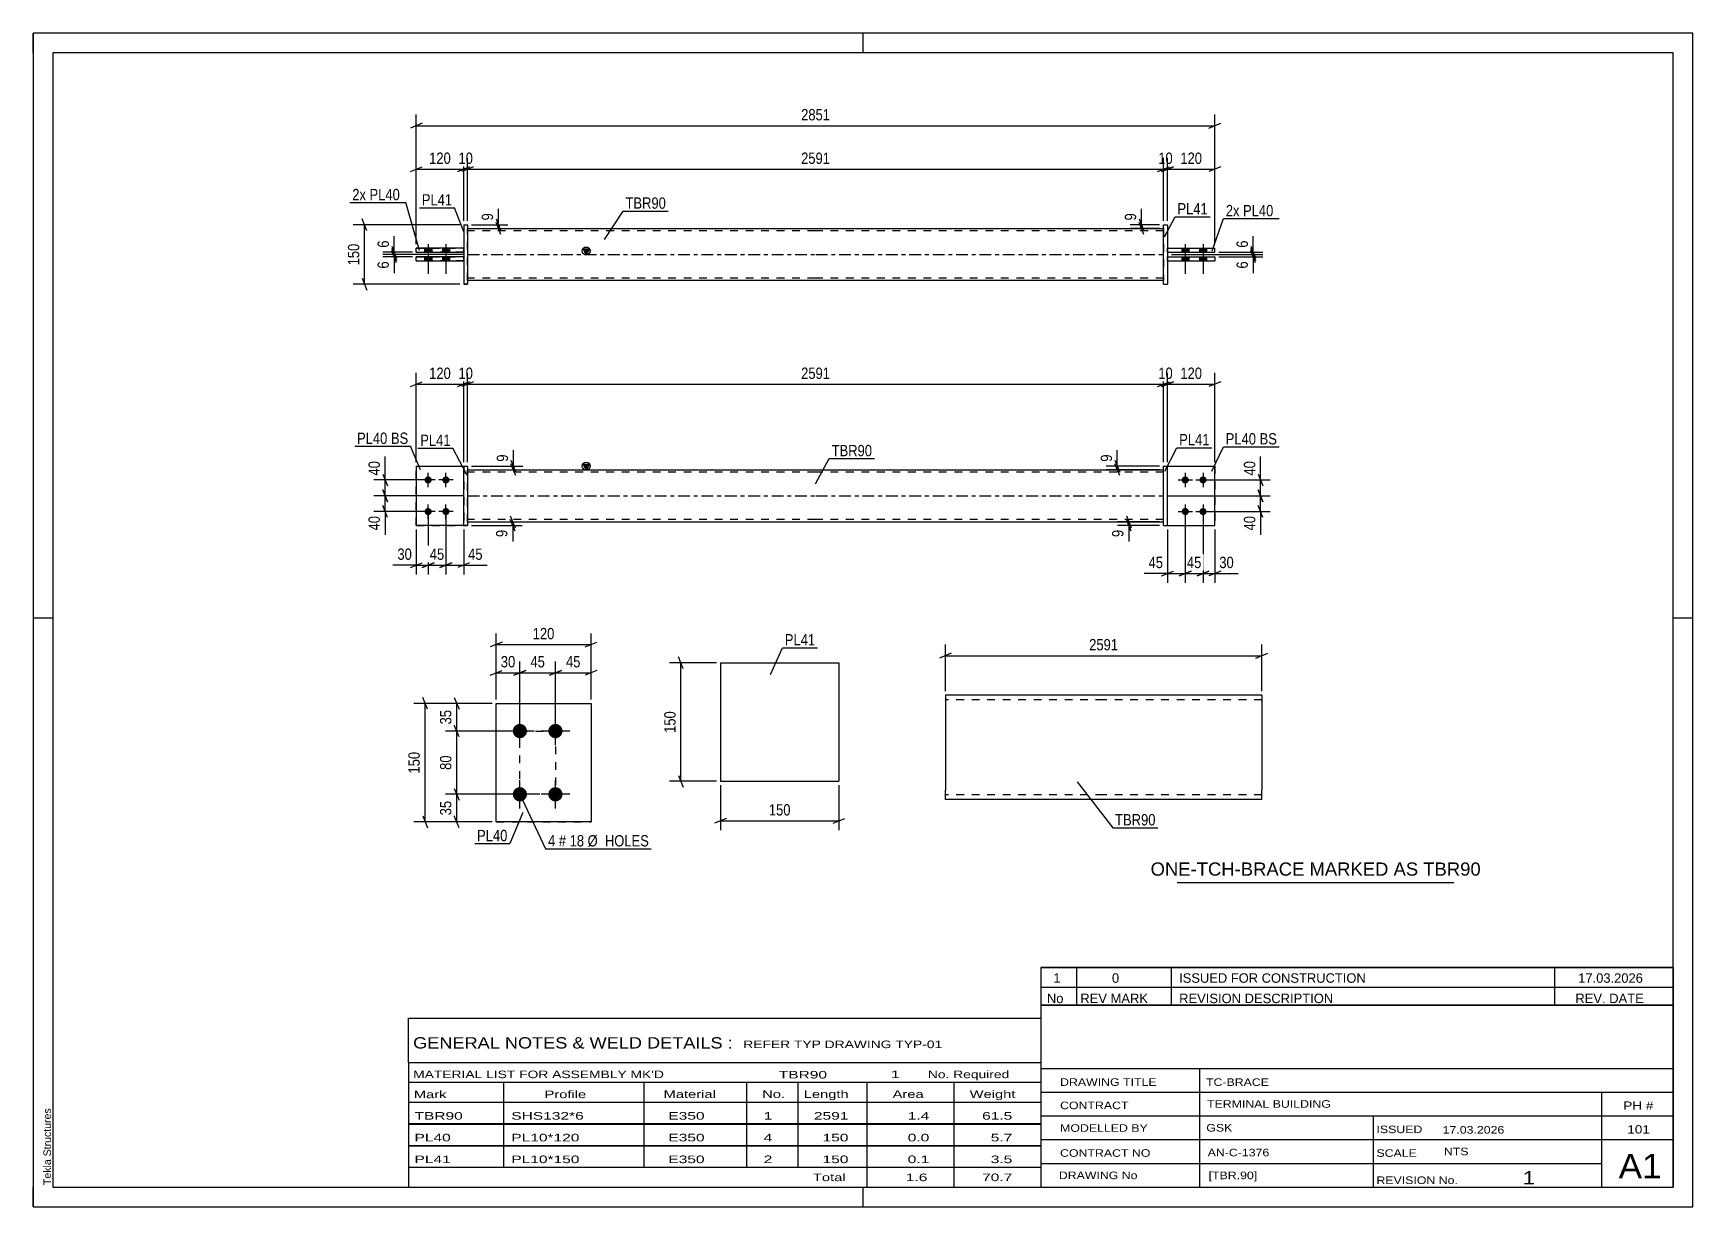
# Model space of a CAD drawing. Header units: millimetres. Extents: x 0 to 420, y 0 to 297.
import ezdxf

# ---------------------------------------------------------------- set-up
doc = ezdxf.new("R2010")
doc.units = ezdxf.units.MM
doc.linetypes.add('DXK_LINE_DOT2', pattern=[3.9198, 1.9599, -1.9599])
doc.linetypes.add('DXK_LINE_DOT3', pattern=[5.9187, 2.979, -0.9799, 0.9799, -0.9799])
doc.styles.add('Arial', font='ARIAL.TTF', dxfattribs={"height": 0.2})
doc.styles.add('Arial Narrow', font='ARIALN.TTF', dxfattribs={"height": 0.2})

# ---------------------------------------------------------------- blocks, each defined once
blk = doc.blocks.new('Unknown-582683887-1127')
at = {"color": 5, "linetype": 'Continuous'}
for p, q in [((420, 297), (0, 297)), ((0, 297), (0, 0)), ((0, 292), (0, 297)), ((210, 292), (210, 297)), ((420, 0), (420, 297)), ((415, 292), (5, 292)), ((5, 292), (5, 5)), ((415, 5), (415, 292)), ((5, 149), (0, 149)), ((420, 149), (415, 149)), ((0, 0), (0, 5)), ((5, 5), (415, 5)), ((210, 0), (210, 5)), ((0, 0), (420, 0))]:
    blk.add_line(p, q, dxfattribs=at)
at = {"color": 174, "linetype": 'Continuous', "style": 'Arial'}
blk.add_text('Tekla Structures', height=1.9102, rotation=90, dxfattribs=at).set_placement((4.5, 5.5))
blk = doc.blocks.new('Part-582683887-1392 - 1364')
at = {"color": 2, "linetype": 'Continuous'}
for p, q in [((96.95, 187.44), (108.95, 187.44)), ((96.95, 187.44), (96.95, 172.44)), ((108.95, 172.44), (96.95, 172.44)), ((96.95, 172.44), (96.95, 172.44))]:
    blk.add_line(p, q, dxfattribs=at)
at = {"color": 7, "linetype": 'DXK_LINE_DOT2'}
for p, q in [((96.95, 187.44), (108.95, 187.44)), ((108.95, 187.44), (108.95, 187.44)), ((108.95, 187.44), (108.95, 172.44)), ((96.95, 172.44), (108.95, 172.44)), ((96.95, 172.44), (96.95, 172.44))]:
    blk.add_line(p, q, dxfattribs=at)
blk = doc.blocks.new('Bolt-582683887-1413 - 1364')
at = {"linetype": 'Continuous'}
for points in [[(291.55, 184.84), (291.74, 184.82), (291.92, 184.76), (292.08, 184.67), (292.22, 184.54), (292.33, 184.39), (292.41, 184.22), (292.44, 184.03), (292.44, 183.85), (292.41, 183.66), (292.33, 183.49), (292.22, 183.34), (292.08, 183.21), (291.92, 183.12), (291.74, 183.06), (291.55, 183.04), (291.36, 183.06), (291.18, 183.12), (291.02, 183.21), (290.88, 183.34), (290.77, 183.49), (290.69, 183.66), (290.65, 183.85), (290.65, 184.03), (290.69, 184.22), (290.77, 184.39), (290.88, 184.54), (291.02, 184.67), (291.18, 184.76), (291.36, 184.82)], [(296.05, 184.84), (296.24, 184.82), (296.42, 184.76), (296.58, 184.67), (296.72, 184.54), (296.83, 184.39), (296.91, 184.22), (296.94, 184.03), (296.94, 183.85), (296.91, 183.66), (296.83, 183.49), (296.72, 183.34), (296.58, 183.21), (296.42, 183.12), (296.24, 183.06), (296.05, 183.04), (295.86, 183.06), (295.68, 183.12), (295.52, 183.21), (295.38, 183.34), (295.27, 183.49), (295.19, 183.66), (295.15, 183.85), (295.15, 184.03), (295.19, 184.22), (295.27, 184.39), (295.38, 184.54), (295.52, 184.67), (295.68, 184.76), (295.86, 184.82)], [(291.55, 176.84), (291.74, 176.82), (291.92, 176.76), (292.08, 176.67), (292.22, 176.54), (292.33, 176.39), (292.41, 176.22), (292.44, 176.03), (292.44, 175.85), (292.41, 175.66), (292.33, 175.49), (292.22, 175.34), (292.08, 175.21), (291.92, 175.12), (291.74, 175.06), (291.55, 175.04), (291.36, 175.06), (291.18, 175.12), (291.02, 175.21), (290.88, 175.34), (290.77, 175.49), (290.69, 175.66), (290.65, 175.85), (290.65, 176.03), (290.69, 176.22), (290.77, 176.39), (290.88, 176.54), (291.02, 176.67), (291.18, 176.76), (291.36, 176.82)], [(296.05, 176.84), (296.24, 176.82), (296.42, 176.76), (296.58, 176.67), (296.72, 176.54), (296.83, 176.39), (296.91, 176.22), (296.94, 176.03), (296.94, 175.85), (296.91, 175.66), (296.83, 175.49), (296.72, 175.34), (296.58, 175.21), (296.42, 175.12), (296.24, 175.06), (296.05, 175.04), (295.86, 175.06), (295.68, 175.12), (295.52, 175.21), (295.38, 175.34), (295.27, 175.49), (295.19, 175.66), (295.15, 175.85), (295.15, 176.03), (295.19, 176.22), (295.27, 176.39), (295.38, 176.54), (295.52, 176.67), (295.68, 176.76), (295.86, 176.82)]]:
    blk.add_hatch(color=1, dxfattribs=at).paths.add_polyline_path(points)
at = {"color": 1, "linetype": 'Continuous'}
for p, q in [((291.55, 185.74), (291.55, 182.14)), ((296.05, 185.74), (296.05, 182.14)), ((289.75, 183.94), (293.35, 183.94)), ((294.25, 183.94), (297.85, 183.94)), ((291.55, 177.74), (291.55, 174.14)), ((296.05, 177.74), (296.05, 174.14)), ((289.75, 175.94), (293.35, 175.94)), ((294.25, 175.94), (297.85, 175.94))]:
    blk.add_line(p, q, dxfattribs=at)
blk = doc.blocks.new('Part-582683887-1397 - 1364')
at = {"color": 7, "linetype": 'DXK_LINE_DOT2'}
for p, q in [((96.95, 187.44), (108.95, 187.44)), ((96.95, 187.44), (108.95, 187.44)), ((96.95, 172.44), (96.95, 187.44)), ((108.95, 187.44), (108.95, 187.44)), ((108.95, 187.44), (108.95, 172.44)), ((96.95, 172.44), (108.95, 172.44)), ((108.95, 172.44), (96.95, 172.44)), ((96.95, 172.44), (96.95, 172.44))]:
    blk.add_line(p, q, dxfattribs=at)
blk = doc.blocks.new('Part-582683887-1412 - 1364')
at = {"color": 2, "linetype": 'Continuous'}
for p, q in [((108.95, 187.44), (109.95, 187.44)), ((108.95, 172.44), (108.95, 187.44)), ((109.95, 187.44), (109.95, 187.44)), ((109.95, 187.44), (109.95, 172.44)), ((108.95, 172.44), (109.95, 172.44))]:
    blk.add_line(p, q, dxfattribs=at)
at = {"color": 7, "linetype": 'DXK_LINE_DOT2'}
for p, q in [((108.95, 187.44), (109.95, 187.44)), ((109.95, 172.44), (108.95, 172.44)), ((108.95, 172.44), (108.95, 172.44)), ((109.95, 172.44), (109.95, 172.44))]:
    blk.add_line(p, q, dxfattribs=at)
blk = doc.blocks.new('Bolt-582683887-1414 - 1364')
at = {"linetype": 'Continuous'}
for points in [[(99.95, 183.04), (99.76, 183.06), (99.58, 183.12), (99.42, 183.21), (99.28, 183.34), (99.17, 183.49), (99.09, 183.66), (99.05, 183.85), (99.05, 184.03), (99.09, 184.22), (99.17, 184.39), (99.28, 184.54), (99.42, 184.67), (99.58, 184.76), (99.76, 184.82), (99.95, 184.84), (100.14, 184.82), (100.32, 184.76), (100.48, 184.67), (100.62, 184.54), (100.73, 184.39), (100.81, 184.22), (100.84, 184.03), (100.84, 183.85), (100.81, 183.66), (100.73, 183.49), (100.62, 183.34), (100.48, 183.21), (100.32, 183.12), (100.14, 183.06)], [(104.45, 183.04), (104.26, 183.06), (104.08, 183.12), (103.92, 183.21), (103.78, 183.34), (103.67, 183.49), (103.59, 183.66), (103.55, 183.85), (103.55, 184.03), (103.59, 184.22), (103.67, 184.39), (103.78, 184.54), (103.92, 184.67), (104.08, 184.76), (104.26, 184.82), (104.45, 184.84), (104.64, 184.82), (104.82, 184.76), (104.98, 184.67), (105.12, 184.54), (105.23, 184.39), (105.31, 184.22), (105.34, 184.03), (105.34, 183.85), (105.31, 183.66), (105.23, 183.49), (105.12, 183.34), (104.98, 183.21), (104.82, 183.12), (104.64, 183.06)], [(99.95, 175.04), (99.76, 175.06), (99.58, 175.12), (99.42, 175.21), (99.28, 175.34), (99.17, 175.49), (99.09, 175.66), (99.05, 175.85), (99.05, 176.03), (99.09, 176.22), (99.17, 176.39), (99.28, 176.54), (99.42, 176.67), (99.58, 176.76), (99.76, 176.82), (99.95, 176.84), (100.14, 176.82), (100.32, 176.76), (100.48, 176.67), (100.62, 176.54), (100.73, 176.39), (100.81, 176.22), (100.84, 176.03), (100.84, 175.85), (100.81, 175.66), (100.73, 175.49), (100.62, 175.34), (100.48, 175.21), (100.32, 175.12), (100.14, 175.06)], [(104.45, 175.04), (104.26, 175.06), (104.08, 175.12), (103.92, 175.21), (103.78, 175.34), (103.67, 175.49), (103.59, 175.66), (103.55, 175.85), (103.55, 176.03), (103.59, 176.22), (103.67, 176.39), (103.78, 176.54), (103.92, 176.67), (104.08, 176.76), (104.26, 176.82), (104.45, 176.84), (104.64, 176.82), (104.82, 176.76), (104.98, 176.67), (105.12, 176.54), (105.23, 176.39), (105.31, 176.22), (105.34, 176.03), (105.34, 175.85), (105.31, 175.66), (105.23, 175.49), (105.12, 175.34), (104.98, 175.21), (104.82, 175.12), (104.64, 175.06)]]:
    blk.add_hatch(color=1, dxfattribs=at).paths.add_polyline_path(points)
at = {"color": 1, "linetype": 'Continuous'}
for p, q in [((99.95, 182.14), (99.95, 185.74)), ((104.45, 182.14), (104.45, 185.74)), ((101.75, 183.94), (98.15, 183.94)), ((106.25, 183.94), (102.65, 183.94)), ((99.95, 174.14), (99.95, 177.74)), ((104.45, 174.14), (104.45, 177.74)), ((101.75, 175.94), (98.15, 175.94)), ((106.25, 175.94), (102.65, 175.94))]:
    blk.add_line(p, q, dxfattribs=at)
blk = doc.blocks.new('Part-582683887-1424 - 1364')
at = {"color": 2, "linetype": 'Continuous'}
for p, q in [((286.05, 187.44), (287.05, 187.44)), ((286.05, 172.44), (286.05, 187.44)), ((287.05, 172.44), (287.05, 187.44)), ((286.05, 172.44), (286.05, 172.44)), ((286.05, 172.44), (287.05, 172.44))]:
    blk.add_line(p, q, dxfattribs=at)
at = {"color": 7, "linetype": 'DXK_LINE_DOT2'}
for p, q in [((286.05, 187.44), (287.05, 187.44)), ((286.05, 172.44), (287.05, 172.44))]:
    blk.add_line(p, q, dxfattribs=at)
blk = doc.blocks.new('Part-582683887-1439 - 1364')
at = {"linetype": 'Continuous'}
blk.add_hatch(color=2, dxfattribs=at).paths.add_polyline_path([(139.95, 186.54), (139.15, 187.94), (140.75, 187.94)])
at = {"color": 2, "linetype": 'Continuous'}
for p, q in [((109.95, 186.54), (197.95, 186.54)), ((139.95, 186.54), (139.15, 187.94)), ((139.15, 187.94), (140.75, 187.94)), ((140.75, 187.94), (139.95, 186.54)), ((198.05, 186.54), (286.05, 186.54)), ((109.95, 173.34), (197.95, 173.34)), ((198.05, 173.34), (286.05, 173.34))]:
    blk.add_line(p, q, dxfattribs=at)
at = {"color": 7, "linetype": 'DXK_LINE_DOT2'}
for p, q in [((109.95, 173.34), (109.95, 186.54)), ((197.95, 185.94), (109.95, 185.94)), ((286.05, 185.94), (198.05, 185.94)), ((286.05, 173.34), (286.05, 186.54)), ((197.95, 173.94), (109.95, 173.94)), ((286.05, 173.94), (198.05, 173.94))]:
    blk.add_line(p, q, dxfattribs=at)
at = {"color": 7, "linetype": 'DXK_LINE_DOT3'}
for p, q in [((109.95, 179.94), (197.95, 179.94)), ((198.05, 179.94), (286.05, 179.94))]:
    blk.add_line(p, q, dxfattribs=at)
at = {"color": 2, "linetype": 'Continuous'}
blk.add_circle((139.95, 187.44), 1, dxfattribs=at)
blk = doc.blocks.new('Part-582683887-1444 - 1364')
at = {"color": 2, "linetype": 'Continuous'}
for p, q in [((287.05, 187.44), (299.05, 187.44)), ((299.05, 187.44), (299.05, 187.44)), ((299.05, 172.44), (299.05, 187.44)), ((287.05, 172.44), (299.05, 172.44))]:
    blk.add_line(p, q, dxfattribs=at)
at = {"color": 7, "linetype": 'DXK_LINE_DOT2'}
for p, q in [((287.05, 187.44), (299.05, 187.44)), ((287.05, 172.44), (287.05, 187.44)), ((287.05, 172.44), (287.05, 172.44)), ((287.05, 172.44), (299.05, 172.44))]:
    blk.add_line(p, q, dxfattribs=at)
blk = doc.blocks.new('Part-582683887-1449 - 1364')
at = {"color": 7, "linetype": 'DXK_LINE_DOT2'}
for p, q in [((287.05, 187.44), (299.05, 187.44)), ((287.05, 172.44), (287.05, 187.44)), ((287.05, 187.44), (299.05, 187.44)), ((299.05, 187.44), (299.05, 187.44)), ((299.05, 187.44), (299.05, 172.44)), ((287.05, 172.44), (287.05, 172.44)), ((287.05, 172.44), (299.05, 172.44)), ((287.05, 172.44), (299.05, 172.44))]:
    blk.add_line(p, q, dxfattribs=at)
blk = doc.blocks.new('Part-582683887-1771 - 1745')
at = {"color": 2, "linetype": 'Continuous'}
for p, q in [((108.95, 240.39), (96.95, 240.39)), ((96.95, 239.39), (96.95, 240.39)), ((108.95, 239.39), (108.95, 240.39)), ((96.95, 239.39), (108.95, 239.39)), ((96.95, 239.39), (96.95, 239.39))]:
    blk.add_line(p, q, dxfattribs=at)
at = {"color": 7, "linetype": 'DXK_LINE_DOT2'}
for p, q in [((96.95, 240.39), (108.95, 240.39)), ((108.95, 239.39), (96.95, 239.39))]:
    blk.add_line(p, q, dxfattribs=at)
blk = doc.blocks.new('Part-582683887-1751 - 1745')
at = {"linetype": 'Continuous'}
blk.add_hatch(color=2, dxfattribs=at).paths.add_polyline_path([(139.95, 240.99), (139.15, 242.39), (140.75, 242.39)])
at = {"color": 2, "linetype": 'Continuous'}
for p, q in [((109.95, 247.59), (197.95, 247.59)), ((198.05, 247.59), (286.05, 247.59)), ((139.95, 240.99), (139.15, 242.39)), ((139.15, 242.39), (140.75, 242.39)), ((140.75, 242.39), (139.95, 240.99)), ((197.95, 234.39), (109.95, 234.39)), ((286.05, 234.39), (198.05, 234.39))]:
    blk.add_line(p, q, dxfattribs=at)
at = {"color": 7, "linetype": 'DXK_LINE_DOT2'}
for p, q in [((109.95, 234.39), (109.95, 247.59)), ((197.95, 246.99), (109.95, 246.99)), ((286.05, 246.99), (198.05, 246.99)), ((286.05, 247.59), (286.05, 234.39)), ((197.95, 234.99), (109.95, 234.99)), ((286.05, 234.99), (198.05, 234.99))]:
    blk.add_line(p, q, dxfattribs=at)
at = {"color": 7, "linetype": 'DXK_LINE_DOT3'}
for p, q in [((109.95, 240.99), (197.95, 240.99)), ((198.05, 240.99), (286.05, 240.99))]:
    blk.add_line(p, q, dxfattribs=at)
at = {"color": 2, "linetype": 'Continuous'}
blk.add_circle((139.95, 241.89), 1, dxfattribs=at)
blk = doc.blocks.new('Part-582683887-1756 - 1745')
at = {"color": 2, "linetype": 'Continuous'}
for p, q in [((287.05, 240.39), (299.05, 240.39)), ((287.05, 239.39), (287.05, 240.39)), ((299.05, 240.39), (299.05, 239.39)), ((287.05, 239.39), (287.05, 239.39)), ((287.05, 239.39), (299.05, 239.39))]:
    blk.add_line(p, q, dxfattribs=at)
at = {"color": 7, "linetype": 'DXK_LINE_DOT2'}
for p, q in [((287.05, 240.39), (299.05, 240.39)), ((287.05, 239.39), (299.05, 239.39))]:
    blk.add_line(p, q, dxfattribs=at)
blk = doc.blocks.new('Part-582683887-1761 - 1745')
at = {"color": 2, "linetype": 'Continuous'}
for p, q in [((287.05, 242.59), (299.05, 242.59)), ((287.05, 241.59), (287.05, 242.59)), ((287.05, 241.59), (287.05, 241.59)), ((287.05, 241.59), (299.05, 241.59)), ((299.05, 241.59), (299.05, 242.59))]:
    blk.add_line(p, q, dxfattribs=at)
at = {"color": 7, "linetype": 'DXK_LINE_DOT2'}
for p, q in [((287.05, 242.59), (299.05, 242.59)), ((287.05, 241.59), (299.05, 241.59))]:
    blk.add_line(p, q, dxfattribs=at)
blk = doc.blocks.new('Part-582683887-1766 - 1745')
at = {"color": 2, "linetype": 'Continuous'}
for p, q in [((286.05, 248.49), (286.05, 248.49)), ((286.05, 233.49), (286.05, 248.49)), ((286.05, 248.49), (287.05, 248.49)), ((287.05, 248.49), (287.05, 248.49)), ((287.05, 248.49), (287.05, 233.49)), ((286.05, 233.49), (287.05, 233.49)), ((286.05, 233.49), (286.05, 233.49)), ((287.05, 233.49), (287.05, 233.49))]:
    blk.add_line(p, q, dxfattribs=at)
at = {"color": 7, "linetype": 'DXK_LINE_DOT2'}
for p, q in [((286.05, 248.49), (287.05, 248.49)), ((286.05, 233.49), (287.05, 233.49)), ((287.05, 233.49), (287.05, 233.49))]:
    blk.add_line(p, q, dxfattribs=at)
blk = doc.blocks.new('Part-582683887-1776 - 1745')
at = {"color": 2, "linetype": 'Continuous'}
for p, q in [((108.95, 242.59), (96.95, 242.59)), ((96.95, 241.59), (96.95, 242.59)), ((96.95, 241.59), (108.95, 241.59)), ((96.95, 241.59), (96.95, 241.59)), ((108.95, 241.59), (108.95, 242.59))]:
    blk.add_line(p, q, dxfattribs=at)
at = {"color": 7, "linetype": 'DXK_LINE_DOT2'}
for p, q in [((96.95, 242.59), (108.95, 242.59)), ((108.95, 241.59), (96.95, 241.59))]:
    blk.add_line(p, q, dxfattribs=at)
blk = doc.blocks.new('Part-582683887-1781 - 1745')
at = {"color": 2, "linetype": 'Continuous'}
for p, q in [((108.95, 248.49), (109.95, 248.49)), ((108.95, 248.49), (108.95, 233.49)), ((109.95, 248.49), (109.95, 248.49)), ((109.95, 248.49), (109.95, 233.49)), ((109.95, 233.49), (108.95, 233.49)), ((108.95, 233.49), (108.95, 233.49))]:
    blk.add_line(p, q, dxfattribs=at)
at = {"color": 7, "linetype": 'DXK_LINE_DOT2'}
for p, q in [((108.95, 248.49), (109.95, 248.49)), ((108.95, 233.49), (109.95, 233.49)), ((108.95, 233.49), (108.95, 233.49))]:
    blk.add_line(p, q, dxfattribs=at)
blk = doc.blocks.new('Bolt-582683887-1782 - 1745')
at = {"linetype": 'Continuous'}
for points in [[(292.45, 242.59), (290.65, 242.59), (290.65, 241.59), (292.45, 241.59)], [(292.45, 242.59), (290.65, 242.59), (290.65, 241.59), (292.45, 241.59)], [(292.45, 240.39), (290.65, 240.39), (290.65, 239.39), (292.45, 239.39)], [(292.45, 240.39), (290.65, 240.39), (290.65, 239.39), (292.45, 239.39)], [(296.95, 242.59), (295.15, 242.59), (295.15, 241.59), (296.95, 241.59)], [(296.95, 242.59), (295.15, 242.59), (295.15, 241.59), (296.95, 241.59)], [(296.95, 240.39), (295.15, 240.39), (295.15, 239.39), (296.95, 239.39)], [(296.95, 240.39), (295.15, 240.39), (295.15, 239.39), (296.95, 239.39)]]:
    blk.add_hatch(color=1, dxfattribs=at).paths.add_polyline_path(points)
at = {"color": 1, "linetype": 'Continuous'}
for p, q in [((290.65, 242.59), (290.65, 241.59)), ((290.65, 242.59), (290.65, 241.59)), ((290.65, 240.39), (290.65, 239.39)), ((290.65, 240.39), (290.65, 239.39)), ((291.55, 243.59), (291.55, 236.09)), ((291.55, 243.59), (291.55, 236.09)), ((292.45, 242.59), (292.45, 241.59)), ((292.45, 242.59), (292.45, 241.59)), ((292.45, 240.39), (292.45, 239.39)), ((292.45, 240.39), (292.45, 239.39)), ((295.15, 242.59), (295.15, 241.59)), ((295.15, 242.59), (295.15, 241.59)), ((295.15, 240.39), (295.15, 239.39)), ((295.15, 240.39), (295.15, 239.39)), ((296.05, 243.59), (296.05, 236.09)), ((296.05, 243.59), (296.05, 236.09)), ((296.95, 242.59), (296.95, 241.59)), ((296.95, 242.59), (296.95, 241.59)), ((296.95, 240.39), (296.95, 239.39)), ((296.95, 240.39), (296.95, 239.39))]:
    blk.add_line(p, q, dxfattribs=at)
blk = doc.blocks.new('Bolt-582683887-1783 - 1745')
at = {"linetype": 'Continuous'}
for points in [[(99.05, 241.59), (100.85, 241.59), (100.85, 242.59), (99.05, 242.59)], [(99.05, 241.59), (100.85, 241.59), (100.85, 242.59), (99.05, 242.59)], [(99.05, 239.39), (100.85, 239.39), (100.85, 240.39), (99.05, 240.39)], [(99.05, 239.39), (100.85, 239.39), (100.85, 240.39), (99.05, 240.39)], [(103.55, 241.59), (105.35, 241.59), (105.35, 242.59), (103.55, 242.59)], [(103.55, 241.59), (105.35, 241.59), (105.35, 242.59), (103.55, 242.59)], [(103.55, 239.39), (105.35, 239.39), (105.35, 240.39), (103.55, 240.39)], [(103.55, 239.39), (105.35, 239.39), (105.35, 240.39), (103.55, 240.39)]]:
    blk.add_hatch(color=1, dxfattribs=at).paths.add_polyline_path(points)
at = {"color": 1, "linetype": 'Continuous'}
for p, q in [((99.05, 242.59), (99.05, 241.59)), ((99.05, 242.59), (99.05, 241.59)), ((99.05, 240.39), (99.05, 239.39)), ((99.05, 240.39), (99.05, 239.39)), ((99.95, 243.59), (99.95, 236.09)), ((99.95, 243.59), (99.95, 236.09)), ((100.85, 242.59), (100.85, 241.59)), ((100.85, 242.59), (100.85, 241.59)), ((100.85, 240.39), (100.85, 239.39)), ((100.85, 240.39), (100.85, 239.39)), ((103.55, 242.59), (103.55, 241.59)), ((103.55, 242.59), (103.55, 241.59)), ((103.55, 240.39), (103.55, 239.39)), ((103.55, 240.39), (103.55, 239.39)), ((104.45, 243.59), (104.45, 236.09)), ((104.45, 243.59), (104.45, 236.09)), ((105.35, 242.59), (105.35, 241.59)), ((105.35, 242.59), (105.35, 241.59)), ((105.35, 240.39), (105.35, 239.39)), ((105.35, 240.39), (105.35, 239.39))]:
    blk.add_line(p, q, dxfattribs=at)
blk = doc.blocks.new('Bolt-582683887-2085 - 2022')
at = {"linetype": 'Continuous'}
for points in [[(123.17, 118.6), (122.79, 118.63), (122.43, 118.75), (122.11, 118.94), (121.83, 119.19), (121.61, 119.5), (121.45, 119.84), (121.38, 120.21), (121.38, 120.58), (121.45, 120.95), (121.61, 121.3), (121.83, 121.6), (122.11, 121.85), (122.43, 122.04), (122.79, 122.16), (123.17, 122.2), (123.54, 122.16), (123.9, 122.04), (124.22, 121.85), (124.5, 121.6), (124.73, 121.3), (124.88, 120.95), (124.96, 120.58), (124.96, 120.21), (124.88, 119.84), (124.73, 119.5), (124.5, 119.19), (124.22, 118.94), (123.9, 118.75), (123.54, 118.63)], [(132.17, 118.6), (131.79, 118.63), (131.43, 118.75), (131.11, 118.94), (130.83, 119.19), (130.61, 119.5), (130.45, 119.84), (130.38, 120.21), (130.38, 120.58), (130.45, 120.95), (130.61, 121.3), (130.83, 121.6), (131.11, 121.85), (131.43, 122.04), (131.79, 122.16), (132.17, 122.2), (132.54, 122.16), (132.9, 122.04), (133.22, 121.85), (133.5, 121.6), (133.73, 121.3), (133.88, 120.95), (133.96, 120.58), (133.96, 120.21), (133.88, 119.84), (133.73, 119.5), (133.5, 119.19), (133.22, 118.94), (132.9, 118.75), (132.54, 118.63)], [(123.17, 102.6), (122.79, 102.63), (122.43, 102.75), (122.11, 102.94), (121.83, 103.19), (121.61, 103.5), (121.45, 103.84), (121.38, 104.21), (121.38, 104.58), (121.45, 104.95), (121.61, 105.3), (121.83, 105.6), (122.11, 105.85), (122.43, 106.04), (122.79, 106.16), (123.17, 106.2), (123.54, 106.16), (123.9, 106.04), (124.22, 105.85), (124.5, 105.6), (124.73, 105.3), (124.88, 104.95), (124.96, 104.58), (124.96, 104.21), (124.88, 103.84), (124.73, 103.5), (124.5, 103.19), (124.22, 102.94), (123.9, 102.75), (123.54, 102.63)], [(132.17, 102.6), (131.79, 102.63), (131.43, 102.75), (131.11, 102.94), (130.83, 103.19), (130.61, 103.5), (130.45, 103.84), (130.38, 104.21), (130.38, 104.58), (130.45, 104.95), (130.61, 105.3), (130.83, 105.6), (131.11, 105.85), (131.43, 106.04), (131.79, 106.16), (132.17, 106.2), (132.54, 106.16), (132.9, 106.04), (133.22, 105.85), (133.5, 105.6), (133.73, 105.3), (133.88, 104.95), (133.96, 104.58), (133.96, 104.21), (133.88, 103.84), (133.73, 103.5), (133.5, 103.19), (133.22, 102.94), (132.9, 102.75), (132.54, 102.63)]]:
    blk.add_hatch(color=1, dxfattribs=at).paths.add_polyline_path(points)
at = {"color": 1, "linetype": 'Continuous'}
for p, q in [((123.17, 116.8), (123.17, 124)), ((132.17, 116.8), (132.17, 124)), ((126.77, 120.4), (119.57, 120.4)), ((135.77, 120.4), (128.57, 120.4)), ((123.17, 100.8), (123.17, 108)), ((132.17, 100.8), (132.17, 108)), ((126.77, 104.4), (119.57, 104.4)), ((135.77, 104.4), (128.57, 104.4))]:
    blk.add_line(p, q, dxfattribs=at)
blk = doc.blocks.new('Part-582683887-2090 - 2022')
at = {"color": 2, "linetype": 'Continuous'}
for p, q in [((117.17, 127.4), (141.17, 127.4)), ((117.17, 97.4), (117.17, 127.4)), ((141.17, 127.4), (141.17, 127.4)), ((141.17, 127.4), (141.17, 97.4)), ((141.17, 97.4), (117.17, 97.4)), ((117.17, 97.4), (117.17, 97.4))]:
    blk.add_line(p, q, dxfattribs=at)
at = {"color": 7, "linetype": 'DXK_LINE_DOT2'}
for p, q in [((117.17, 127.4), (141.17, 127.4)), ((117.17, 97.4), (141.17, 97.4)), ((117.17, 97.4), (117.17, 97.4))]:
    blk.add_line(p, q, dxfattribs=at)
blk = doc.blocks.new('Part-582683887-2237 - 2231')
at = {"color": 2, "linetype": 'Continuous'}
for p, q in [((173.92, 137.68), (173.92, 107.68)), ((173.92, 137.68), (203.92, 137.68)), ((203.92, 137.68), (203.92, 107.68)), ((173.92, 107.68), (203.92, 107.68))]:
    blk.add_line(p, q, dxfattribs=at)
blk = doc.blocks.new('Part-582683887-2260 - 2254')
at = {"color": 2, "linetype": 'Continuous'}
for p, q in [((270.84, 129.47), (230.84, 129.47)), ((230.84, 129.47), (230.84, 105.47)), ((310.94, 129.47), (270.94, 129.47)), ((310.94, 129.47), (310.94, 105.47)), ((230.84, 103.77), (230.84, 105.47)), ((310.94, 103.07), (310.94, 105.47)), ((230.84, 103.25), (230.84, 103.77)), ((230.84, 103.07), (230.84, 103.25)), ((270.84, 103.07), (230.84, 103.07)), ((310.94, 103.07), (270.94, 103.07))]:
    blk.add_line(p, q, dxfattribs=at)
at = {"color": 7, "linetype": 'DXK_LINE_DOT2'}
for p, q in [((270.84, 128.27), (230.84, 128.27)), ((310.94, 128.27), (270.94, 128.27)), ((310.94, 128.27), (310.94, 128.18)), ((310.94, 128.18), (310.94, 128.27)), ((310.94, 127.99), (310.94, 128.18)), ((310.94, 128.18), (310.94, 127.99)), ((230.84, 103.77), (230.84, 105.47)), ((310.94, 104.36), (310.94, 105.01)), ((230.84, 104.27), (230.84, 104.36)), ((230.84, 104.27), (230.84, 104.36)), ((270.84, 104.27), (230.84, 104.27)), ((230.84, 103.07), (230.84, 103.07)), ((310.94, 104.27), (270.94, 104.27)), ((310.94, 104.27), (310.94, 104.36))]:
    blk.add_line(p, q, dxfattribs=at)
blk = doc.blocks.new('Rectangle-582683887-2216 - 2022')
at = {"color": 1, "linetype": 'DXK_LINE_DOT2'}
blk.add_lwpolyline([(123.17, 120.4), (132.17, 120.4), (132.17, 104.4), (123.17, 104.4), (123.17, 120.4)], close=True, dxfattribs=at)
blk = doc.blocks.new('StraightDimension-582683887-1681 - 1364')
at = {"color": 7, "linetype": 'Continuous'}
for p, q in [((310.01, 181.44), (311.21, 178.44)), ((287.05, 179.94), (313.01, 179.94)), ((311.21, 174.44), (310.01, 177.44)), ((310.61, 175.94), (310.61, 179.94)), ((297.05, 175.94), (313.01, 175.94))]:
    blk.add_line(p, q, dxfattribs=at)
at = {"color": 0}
blk.add_wipeout([(309.86, 175.41), (305.66, 175.41), (305.66, 170.56), (309.86, 170.56)], dxfattribs=at)
at = {"color": 7, "linetype": 'Continuous'}
blk.add_line((310.61, 175.94), (310.61, 170.03), dxfattribs=at)
blk.add_line((310.61, 175.94), (310.61, 170.03), dxfattribs=at)
at = {"color": 3, "style": 'Arial Narrow'}
blk.add_text('40', height=2.863, rotation=90.0002, dxfattribs=at).set_placement((309.26, 171.16))
blk = doc.blocks.new('StraightDimension-582683887-1601 - 1364')
at = {"color": 7, "linetype": 'Continuous'}
for p, q in [((88.47, 185.44), (89.67, 182.44)), ((98.95, 183.94), (86.22, 183.94)), ((89.67, 178.44), (88.47, 181.44)), ((89.07, 179.94), (89.07, 183.94)), ((108.95, 179.94), (86.22, 179.94))]:
    blk.add_line(p, q, dxfattribs=at)
at = {"color": 0}
blk.add_wipeout([(88.32, 189.32), (84.12, 189.32), (84.12, 184.46), (88.32, 184.46)], dxfattribs=at)
at = {"color": 7, "linetype": 'Continuous'}
blk.add_line((89.07, 183.94), (89.07, 189.85), dxfattribs=at)
blk.add_line((89.07, 183.94), (89.07, 189.85), dxfattribs=at)
at = {"color": 3, "style": 'Arial Narrow'}
blk.add_text('40', height=2.863, rotation=90.0002, dxfattribs=at).set_placement((87.72, 185.06))
blk = doc.blocks.new('StraightDimension-582683887-1572 - 1364')
at = {"color": 7, "linetype": 'Continuous'}
for p, q in [((99.95, 174.94), (99.95, 159.98)), ((96.95, 171.44), (96.95, 159.98)), ((95.45, 161.78), (98.45, 162.98)), ((96.95, 162.38), (99.95, 162.38)), ((101.45, 162.98), (98.45, 161.78))]:
    blk.add_line(p, q, dxfattribs=at)
at = {"color": 0}
blk.add_wipeout([(96.42, 163.13), (96.42, 167.33), (91.57, 167.33), (91.57, 163.13)], dxfattribs=at)
at = {"color": 7, "linetype": 'Continuous'}
blk.add_line((96.95, 162.38), (91.04, 162.38), dxfattribs=at)
blk.add_line((96.95, 162.38), (91.04, 162.38), dxfattribs=at)
at = {"color": 3, "style": 'Arial Narrow'}
blk.add_text('30', height=2.863, dxfattribs=at).set_placement((92.17, 163.73))
blk = doc.blocks.new('StraightDimension-582683887-1565 - 1364')
at = {"color": 7, "linetype": 'Continuous'}
for p, q in [((99.95, 174.94), (99.95, 159.98)), ((104.45, 174.94), (104.45, 159.98)), ((98.45, 161.78), (101.45, 162.98)), ((99.95, 162.38), (104.45, 162.38)), ((105.95, 162.98), (102.95, 161.78))]:
    blk.add_line(p, q, dxfattribs=at)
at = {"color": 0}
blk.add_wipeout([(104.63, 163.13), (104.63, 167.33), (99.77, 167.33), (99.77, 163.13)], dxfattribs=at)
at = {"color": 3, "style": 'Arial Narrow'}
blk.add_text('45', height=2.863, dxfattribs=at).set_placement((100.37, 163.73))
blk = doc.blocks.new('StraightDimension-582683887-1458 - 1364')
at = {"color": 7, "linetype": 'Continuous'}
for p, q in [((96.95, 188.44), (96.95, 211.01)), ((108.95, 188.44), (108.95, 211.01)), ((95.45, 207.56), (98.45, 208.76)), ((96.95, 208.16), (108.95, 208.16)), ((110.45, 208.76), (107.45, 207.56))]:
    blk.add_line(p, q, dxfattribs=at)
at = {"color": 0}
blk.add_wipeout([(106.29, 208.91), (106.29, 213.11), (99.61, 213.11), (99.61, 208.91)], dxfattribs=at)
at = {"color": 3, "style": 'Arial Narrow'}
blk.add_text('120', height=2.863, dxfattribs=at).set_placement((100.21, 209.51))
blk = doc.blocks.new('StraightDimension-582683887-1485 - 1364')
at = {"color": 7, "linetype": 'Continuous'}
for p, q in [((108.95, 188.44), (108.95, 211.01)), ((109.95, 188.44), (109.95, 211.01)), ((107.45, 207.56), (110.45, 208.76)), ((111.45, 208.76), (108.45, 207.56)), ((108.95, 208.16), (109.95, 208.16))]:
    blk.add_line(p, q, dxfattribs=at)
at = {"color": 0}
blk.add_wipeout([(111.88, 208.91), (111.88, 213.11), (107.02, 213.11), (107.02, 208.91)], dxfattribs=at)
at = {"color": 3, "style": 'Arial Narrow'}
blk.add_text('10', height=2.863, dxfattribs=at).set_placement((107.62, 209.51))
blk = doc.blocks.new('StraightDimension-582683887-1502 - 1364')
at = {"color": 7, "linetype": 'Continuous'}
for p, q in [((109.95, 188.44), (109.95, 211.01)), ((286.05, 188.44), (286.05, 211.01)), ((111.45, 208.76), (108.45, 207.56)), ((109.95, 208.16), (286.05, 208.16)), ((284.55, 207.56), (287.55, 208.76))]:
    blk.add_line(p, q, dxfattribs=at)
at = {"color": 0}
blk.add_wipeout([(202.26, 208.91), (202.26, 213.11), (193.74, 213.11), (193.74, 208.91)], dxfattribs=at)
at = {"color": 3, "style": 'Arial Narrow'}
blk.add_text('2591', height=2.863, dxfattribs=at).set_placement((194.34, 209.51))
blk = doc.blocks.new('StraightDimension-582683887-1511 - 1364')
at = {"color": 7, "linetype": 'Continuous'}
for p, q in [((286.05, 188.44), (286.05, 211.01)), ((287.05, 188.44), (287.05, 211.01)), ((284.55, 207.56), (287.55, 208.76)), ((288.55, 208.76), (285.55, 207.56)), ((286.05, 208.16), (287.05, 208.16))]:
    blk.add_line(p, q, dxfattribs=at)
at = {"color": 0}
blk.add_wipeout([(288.98, 208.91), (288.98, 213.11), (284.12, 213.11), (284.12, 208.91)], dxfattribs=at)
at = {"color": 3, "style": 'Arial Narrow'}
blk.add_text('10', height=2.863, dxfattribs=at).set_placement((284.72, 209.51))
blk = doc.blocks.new('StraightDimension-582683887-1529 - 1364')
at = {"color": 7, "linetype": 'Continuous'}
for p, q in [((287.05, 188.44), (287.05, 211.01)), ((299.05, 188.44), (299.05, 211.01)), ((285.55, 207.56), (288.55, 208.76)), ((287.05, 208.16), (299.05, 208.16)), ((300.55, 208.76), (297.55, 207.56))]:
    blk.add_line(p, q, dxfattribs=at)
at = {"color": 0}
blk.add_wipeout([(296.39, 208.91), (296.39, 213.11), (289.71, 213.11), (289.71, 208.91)], dxfattribs=at)
at = {"color": 3, "style": 'Arial Narrow'}
blk.add_text('120', height=2.863, dxfattribs=at).set_placement((290.31, 209.51))
blk = doc.blocks.new('StraightDimension-582683887-1552 - 1364')
at = {"color": 7, "linetype": 'Continuous'}
for p, q in [((104.45, 174.94), (104.45, 159.98)), ((108.95, 171.44), (108.95, 159.98)), ((102.95, 161.78), (105.95, 162.98)), ((104.45, 162.38), (108.95, 162.38)), ((110.45, 162.98), (107.45, 161.78))]:
    blk.add_line(p, q, dxfattribs=at)
at = {"color": 0}
blk.add_wipeout([(114.33, 163.13), (114.33, 167.33), (109.47, 167.33), (109.47, 163.13)], dxfattribs=at)
at = {"color": 7, "linetype": 'Continuous'}
blk.add_line((108.95, 162.38), (114.86, 162.38), dxfattribs=at)
blk.add_line((108.95, 162.38), (114.86, 162.38), dxfattribs=at)
at = {"color": 3, "style": 'Arial Narrow'}
blk.add_text('45', height=2.863, dxfattribs=at).set_placement((110.07, 163.73))
blk = doc.blocks.new('StraightDimension-582683887-1583 - 1364')
at = {"color": 7, "linetype": 'Continuous'}
for p, q in [((110.95, 173.34), (123.75, 173.34)), ((110.95, 172.44), (123.75, 172.44)), ((120.75, 174.84), (121.95, 171.84)), ((121.95, 170.94), (120.75, 173.94)), ((121.35, 172.44), (121.35, 173.34))]:
    blk.add_line(p, q, dxfattribs=at)
at = {"color": 0}
blk.add_wipeout([(120.6, 171.91), (116.4, 171.91), (116.4, 168.89), (120.6, 168.89)], dxfattribs=at)
at = {"color": 7, "linetype": 'Continuous'}
blk.add_line((121.35, 172.44), (121.35, 168.36), dxfattribs=at)
blk.add_line((121.35, 172.44), (121.35, 168.36), dxfattribs=at)
at = {"color": 3, "style": 'Arial Narrow'}
blk.add_text('9', height=2.86, rotation=90.0002, dxfattribs=at).set_placement((120, 169.49))
blk = doc.blocks.new('StraightDimension-582683887-1592 - 1364')
at = {"color": 7, "linetype": 'Continuous'}
for p, q in [((110.95, 187.44), (123.91, 187.44)), ((110.95, 186.54), (123.91, 186.54)), ((120.91, 188.94), (122.11, 185.94)), ((122.11, 185.04), (120.91, 188.04)), ((121.51, 186.54), (121.51, 187.44))]:
    blk.add_line(p, q, dxfattribs=at)
at = {"color": 0}
blk.add_wipeout([(120.76, 190.99), (116.56, 190.99), (116.56, 187.96), (120.76, 187.96)], dxfattribs=at)
at = {"color": 7, "linetype": 'Continuous'}
blk.add_line((121.51, 187.44), (121.51, 191.52), dxfattribs=at)
blk.add_line((121.51, 187.44), (121.51, 191.52), dxfattribs=at)
at = {"color": 3, "style": 'Arial Narrow'}
blk.add_text('9', height=2.86, rotation=90.0002, dxfattribs=at).set_placement((120.16, 188.56))
blk = doc.blocks.new('StraightDimension-582683887-1618 - 1364')
at = {"color": 7, "linetype": 'Continuous'}
for p, q in [((88.47, 181.44), (89.67, 178.44)), ((108.95, 179.94), (86.22, 179.94)), ((89.67, 174.44), (88.47, 177.44)), ((89.07, 175.94), (89.07, 179.94)), ((98.95, 175.94), (86.22, 175.94))]:
    blk.add_line(p, q, dxfattribs=at)
at = {"color": 0}
blk.add_wipeout([(88.32, 175.41), (84.12, 175.41), (84.12, 170.56), (88.32, 170.56)], dxfattribs=at)
at = {"color": 7, "linetype": 'Continuous'}
blk.add_line((89.07, 175.94), (89.07, 170.03), dxfattribs=at)
blk.add_line((89.07, 175.94), (89.07, 170.03), dxfattribs=at)
at = {"color": 3, "style": 'Arial Narrow'}
blk.add_text('40', height=2.863, rotation=90.0002, dxfattribs=at).set_placement((87.72, 171.16))
blk = doc.blocks.new('StraightDimension-582683887-1632 - 1364')
at = {"color": 7, "linetype": 'Continuous'}
for p, q in [((285.05, 173.34), (274.4, 173.34)), ((285.05, 172.44), (274.4, 172.44)), ((276.65, 174.84), (277.85, 171.84)), ((277.85, 170.94), (276.65, 173.94)), ((277.25, 172.44), (277.25, 173.34))]:
    blk.add_line(p, q, dxfattribs=at)
at = {"color": 0}
blk.add_wipeout([(276.5, 171.91), (272.3, 171.91), (272.3, 168.89), (276.5, 168.89)], dxfattribs=at)
at = {"color": 7, "linetype": 'Continuous'}
blk.add_line((277.25, 172.44), (277.25, 168.36), dxfattribs=at)
blk.add_line((277.25, 172.44), (277.25, 168.36), dxfattribs=at)
at = {"color": 3, "style": 'Arial Narrow'}
blk.add_text('9', height=2.86, rotation=90.0002, dxfattribs=at).set_placement((275.9, 169.49))
blk = doc.blocks.new('StraightDimension-582683887-1641 - 1364')
at = {"color": 7, "linetype": 'Continuous'}
for p, q in [((296.05, 174.94), (296.05, 157.89)), ((299.05, 171.44), (299.05, 157.89)), ((294.55, 159.69), (297.55, 160.89)), ((296.05, 160.29), (299.05, 160.29)), ((300.55, 160.89), (297.55, 159.69))]:
    blk.add_line(p, q, dxfattribs=at)
at = {"color": 0}
blk.add_wipeout([(304.43, 161.04), (304.43, 165.24), (299.57, 165.24), (299.57, 161.04)], dxfattribs=at)
at = {"color": 7, "linetype": 'Continuous'}
blk.add_line((299.05, 160.29), (304.96, 160.29), dxfattribs=at)
blk.add_line((299.05, 160.29), (304.96, 160.29), dxfattribs=at)
at = {"color": 3, "style": 'Arial Narrow'}
blk.add_text('30', height=2.863, dxfattribs=at).set_placement((300.17, 161.64))
blk = doc.blocks.new('StraightDimension-582683887-1654 - 1364')
at = {"color": 7, "linetype": 'Continuous'}
for p, q in [((291.55, 174.94), (291.55, 157.89)), ((296.05, 174.94), (296.05, 157.89)), ((290.05, 159.69), (293.05, 160.89)), ((291.55, 160.29), (296.05, 160.29)), ((297.55, 160.89), (294.55, 159.69))]:
    blk.add_line(p, q, dxfattribs=at)
at = {"color": 0}
blk.add_wipeout([(296.23, 161.04), (296.23, 165.24), (291.37, 165.24), (291.37, 161.04)], dxfattribs=at)
at = {"color": 3, "style": 'Arial Narrow'}
blk.add_text('45', height=2.863, dxfattribs=at).set_placement((291.97, 161.64))
blk = doc.blocks.new('StraightDimension-582683887-1664 - 1364')
at = {"color": 7, "linetype": 'Continuous'}
for p, q in [((291.55, 174.94), (291.55, 157.89)), ((287.05, 171.44), (287.05, 157.89)), ((285.55, 159.69), (288.55, 160.89)), ((287.05, 160.29), (291.55, 160.29)), ((293.05, 160.89), (290.05, 159.69))]:
    blk.add_line(p, q, dxfattribs=at)
at = {"color": 0}
blk.add_wipeout([(286.52, 161.04), (286.52, 165.24), (281.67, 165.24), (281.67, 161.04)], dxfattribs=at)
at = {"color": 7, "linetype": 'Continuous'}
blk.add_line((287.05, 160.29), (281.14, 160.29), dxfattribs=at)
blk.add_line((287.05, 160.29), (281.14, 160.29), dxfattribs=at)
at = {"color": 3, "style": 'Arial Narrow'}
blk.add_text('45', height=2.863, dxfattribs=at).set_placement((282.27, 161.64))
blk = doc.blocks.new('StraightDimension-582683887-1694 - 1364')
at = {"color": 7, "linetype": 'Continuous'}
for p, q in [((310.01, 185.44), (311.21, 182.44)), ((297.05, 183.94), (313.01, 183.94)), ((311.21, 178.44), (310.01, 181.44)), ((310.61, 179.94), (310.61, 183.94)), ((287.05, 179.94), (313.01, 179.94))]:
    blk.add_line(p, q, dxfattribs=at)
at = {"color": 0}
blk.add_wipeout([(309.86, 189.32), (305.66, 189.32), (305.66, 184.46), (309.86, 184.46)], dxfattribs=at)
at = {"color": 7, "linetype": 'Continuous'}
blk.add_line((310.61, 183.94), (310.61, 189.85), dxfattribs=at)
blk.add_line((310.61, 183.94), (310.61, 189.85), dxfattribs=at)
at = {"color": 3, "style": 'Arial Narrow'}
blk.add_text('40', height=2.863, rotation=90.0002, dxfattribs=at).set_placement((309.26, 185.06))
blk = doc.blocks.new('StraightDimension-582683887-1708 - 1364')
at = {"color": 7, "linetype": 'Continuous'}
for p, q in [((285.05, 187.44), (271.51, 187.44)), ((285.05, 186.54), (271.51, 186.54)), ((273.76, 188.94), (274.96, 185.94)), ((274.96, 185.04), (273.76, 188.04)), ((274.36, 186.54), (274.36, 187.44))]:
    blk.add_line(p, q, dxfattribs=at)
at = {"color": 0}
blk.add_wipeout([(273.61, 190.99), (269.41, 190.99), (269.41, 187.96), (273.61, 187.96)], dxfattribs=at)
at = {"color": 7, "linetype": 'Continuous'}
blk.add_line((274.36, 187.44), (274.36, 191.52), dxfattribs=at)
blk.add_line((274.36, 187.44), (274.36, 191.52), dxfattribs=at)
at = {"color": 3, "style": 'Arial Narrow'}
blk.add_text('9', height=2.86, rotation=90.0002, dxfattribs=at).set_placement((273.01, 188.56))
blk = doc.blocks.new('StraightDimension-582683887-1833 - 1745')
at = {"color": 7, "linetype": 'Continuous'}
for p, q in [((108.95, 240.99), (88.51, 240.99)), ((95.95, 240.39), (88.51, 240.39)), ((90.76, 242.49), (91.96, 239.49)), ((91.96, 238.89), (90.76, 241.89)), ((91.36, 240.39), (91.36, 240.99))]:
    blk.add_line(p, q, dxfattribs=at)
at = {"color": 0}
blk.add_wipeout([(90.61, 239.86), (86.41, 239.86), (86.41, 236.83), (90.61, 236.83)], dxfattribs=at)
at = {"color": 7, "linetype": 'Continuous'}
blk.add_line((91.36, 240.39), (91.36, 236.31), dxfattribs=at)
blk.add_line((91.36, 240.39), (91.36, 236.31), dxfattribs=at)
at = {"color": 3, "style": 'Arial Narrow'}
blk.add_text('6', height=2.86, rotation=90.0002, dxfattribs=at).set_placement((90.01, 237.43))
blk = doc.blocks.new('StraightDimension-582683887-1882 - 1745')
at = {"color": 7, "linetype": 'Continuous'}
for p, q in [((96.95, 243.59), (96.95, 265.43)), ((108.95, 249.49), (108.95, 265.43)), ((95.45, 261.98), (98.45, 263.18)), ((96.95, 262.58), (108.95, 262.58)), ((110.45, 263.18), (107.45, 261.98))]:
    blk.add_line(p, q, dxfattribs=at)
at = {"color": 0}
blk.add_wipeout([(106.29, 263.33), (106.29, 267.53), (99.61, 267.53), (99.61, 263.33)], dxfattribs=at)
at = {"color": 3, "style": 'Arial Narrow'}
blk.add_text('120', height=2.863, dxfattribs=at).set_placement((100.21, 263.93))
blk = doc.blocks.new('StraightDimension-582683887-1902 - 1745')
at = {"color": 7, "linetype": 'Continuous'}
for p, q in [((286.05, 249.49), (286.05, 265.43)), ((287.05, 249.49), (287.05, 265.43)), ((284.55, 261.98), (287.55, 263.18)), ((288.55, 263.18), (285.55, 261.98)), ((286.05, 262.58), (287.05, 262.58))]:
    blk.add_line(p, q, dxfattribs=at)
at = {"color": 0}
blk.add_wipeout([(288.98, 263.33), (288.98, 267.53), (284.12, 267.53), (284.12, 263.33)], dxfattribs=at)
at = {"color": 3, "style": 'Arial Narrow'}
blk.add_text('10', height=2.863, dxfattribs=at).set_placement((284.72, 263.93))
blk = doc.blocks.new('StraightDimension-582683887-1787 - 1745')
at = {"color": 7, "linetype": 'Continuous'}
for p, q in [((285.05, 248.49), (277.62, 248.49)), ((279.87, 249.99), (281.07, 246.99)), ((281.07, 246.09), (279.87, 249.09)), ((280.47, 247.59), (280.47, 248.49)), ((285.05, 247.59), (277.62, 247.59))]:
    blk.add_line(p, q, dxfattribs=at)
at = {"color": 0}
blk.add_wipeout([(279.72, 252.04), (275.52, 252.04), (275.52, 249.01), (279.72, 249.01)], dxfattribs=at)
at = {"color": 7, "linetype": 'Continuous'}
blk.add_line((280.47, 248.49), (280.47, 252.56), dxfattribs=at)
blk.add_line((280.47, 248.49), (280.47, 252.56), dxfattribs=at)
at = {"color": 3, "style": 'Arial Narrow'}
blk.add_text('9', height=2.86, rotation=90.0002, dxfattribs=at).set_placement((279.12, 249.61))
blk = doc.blocks.new('StraightDimension-582683887-1798 - 1745')
at = {"color": 7, "linetype": 'Continuous'}
for p, q in [((288.05, 240.99), (311.15, 240.99)), ((300.05, 240.39), (311.15, 240.39)), ((308.15, 242.49), (309.35, 239.49)), ((309.35, 238.89), (308.15, 241.89)), ((308.75, 240.39), (308.75, 240.99))]:
    blk.add_line(p, q, dxfattribs=at)
at = {"color": 0}
blk.add_wipeout([(308, 239.86), (303.8, 239.86), (303.8, 236.83), (308, 236.83)], dxfattribs=at)
at = {"color": 7, "linetype": 'Continuous'}
blk.add_line((308.75, 240.39), (308.75, 236.31), dxfattribs=at)
blk.add_line((308.75, 240.39), (308.75, 236.31), dxfattribs=at)
at = {"color": 3, "style": 'Arial Narrow'}
blk.add_text('6', height=2.86, rotation=90.0002, dxfattribs=at).set_placement((307.4, 237.43))
blk = doc.blocks.new('StraightDimension-582683887-1807 - 1745')
at = {"color": 7, "linetype": 'Continuous'}
for p, q in [((288.05, 240.99), (311.15, 240.99)), ((300.05, 241.59), (311.15, 241.59)), ((308.15, 243.09), (309.35, 240.09)), ((309.35, 239.49), (308.15, 242.49)), ((308.75, 240.99), (308.75, 241.59))]:
    blk.add_line(p, q, dxfattribs=at)
at = {"color": 0}
blk.add_wipeout([(308, 245.14), (303.8, 245.14), (303.8, 242.11), (308, 242.11)], dxfattribs=at)
at = {"color": 7, "linetype": 'Continuous'}
blk.add_line((308.75, 241.59), (308.75, 245.66), dxfattribs=at)
blk.add_line((308.75, 241.59), (308.75, 245.66), dxfattribs=at)
at = {"color": 3, "style": 'Arial Narrow'}
blk.add_text('6', height=2.86, rotation=90.0002, dxfattribs=at).set_placement((307.4, 242.71))
blk = doc.blocks.new('StraightDimension-582683887-1817 - 1745')
at = {"color": 7, "linetype": 'Continuous'}
for p, q in [((95.95, 241.59), (88.51, 241.59)), ((108.95, 240.99), (88.51, 240.99)), ((90.76, 243.09), (91.96, 240.09)), ((91.96, 239.49), (90.76, 242.49)), ((91.36, 240.99), (91.36, 241.59))]:
    blk.add_line(p, q, dxfattribs=at)
at = {"color": 0}
blk.add_wipeout([(90.61, 245.14), (86.41, 245.14), (86.41, 242.11), (90.61, 242.11)], dxfattribs=at)
at = {"color": 7, "linetype": 'Continuous'}
blk.add_line((91.36, 241.59), (91.36, 245.66), dxfattribs=at)
blk.add_line((91.36, 241.59), (91.36, 245.66), dxfattribs=at)
at = {"color": 3, "style": 'Arial Narrow'}
blk.add_text('6', height=2.86, rotation=90.0002, dxfattribs=at).set_placement((90.01, 242.71))
blk = doc.blocks.new('StraightDimension-582683887-1850 - 1745')
at = {"color": 7, "linetype": 'Continuous'}
for p, q in [((110.95, 248.49), (120.13, 248.49)), ((117.13, 249.99), (118.33, 246.99)), ((118.33, 246.09), (117.13, 249.09)), ((117.73, 247.59), (117.73, 248.49)), ((110.95, 247.59), (120.13, 247.59))]:
    blk.add_line(p, q, dxfattribs=at)
at = {"color": 0}
blk.add_wipeout([(116.98, 252.04), (112.78, 252.04), (112.78, 249.01), (116.98, 249.01)], dxfattribs=at)
at = {"color": 7, "linetype": 'Continuous'}
blk.add_line((117.73, 248.49), (117.73, 252.56), dxfattribs=at)
blk.add_line((117.73, 248.49), (117.73, 252.56), dxfattribs=at)
at = {"color": 3, "style": 'Arial Narrow'}
blk.add_text('9', height=2.86, rotation=90.0002, dxfattribs=at).set_placement((116.38, 249.61))
blk = doc.blocks.new('StraightDimension-582683887-1861 - 1745')
at = {"color": 7, "linetype": 'Continuous'}
for p, q in [((107.95, 248.49), (81.01, 248.49)), ((84.46, 246.99), (83.26, 249.99)), ((83.86, 233.49), (83.86, 248.49)), ((107.95, 233.49), (81.01, 233.49)), ((83.26, 234.99), (84.46, 231.99))]:
    blk.add_line(p, q, dxfattribs=at)
at = {"color": 0}
blk.add_wipeout([(83.11, 244.33), (78.91, 244.33), (78.91, 237.64), (83.11, 237.64)], dxfattribs=at)
at = {"color": 3, "style": 'Arial Narrow'}
blk.add_text('150', height=2.863, rotation=90.0002, dxfattribs=at).set_placement((82.51, 238.24))
blk = doc.blocks.new('StraightDimension-582683887-1872 - 1745')
at = {"color": 7, "linetype": 'Continuous'}
for p, q in [((108.95, 249.49), (108.95, 265.43)), ((109.95, 249.49), (109.95, 265.43)), ((107.45, 261.98), (110.45, 263.18)), ((111.45, 263.18), (108.45, 261.98)), ((108.95, 262.58), (109.95, 262.58))]:
    blk.add_line(p, q, dxfattribs=at)
at = {"color": 0}
blk.add_wipeout([(111.88, 263.33), (111.88, 267.53), (107.02, 267.53), (107.02, 263.33)], dxfattribs=at)
at = {"color": 3, "style": 'Arial Narrow'}
blk.add_text('10', height=2.863, dxfattribs=at).set_placement((107.62, 263.93))
blk = doc.blocks.new('StraightDimension-582683887-1892 - 1745')
at = {"color": 7, "linetype": 'Continuous'}
for p, q in [((109.95, 249.49), (109.95, 265.43)), ((286.05, 249.49), (286.05, 265.43)), ((111.45, 263.18), (108.45, 261.98)), ((109.95, 262.58), (286.05, 262.58)), ((284.55, 261.98), (287.55, 263.18))]:
    blk.add_line(p, q, dxfattribs=at)
at = {"color": 0}
blk.add_wipeout([(202.26, 263.33), (202.26, 267.53), (193.74, 267.53), (193.74, 263.33)], dxfattribs=at)
at = {"color": 3, "style": 'Arial Narrow'}
blk.add_text('2591', height=2.863, dxfattribs=at).set_placement((194.34, 263.93))
blk = doc.blocks.new('StraightDimension-582683887-1912 - 1745')
at = {"color": 7, "linetype": 'Continuous'}
for p, q in [((287.05, 249.49), (287.05, 265.43)), ((299.05, 243.59), (299.05, 265.43)), ((285.55, 261.98), (288.55, 263.18)), ((287.05, 262.58), (299.05, 262.58)), ((300.55, 263.18), (297.55, 261.98))]:
    blk.add_line(p, q, dxfattribs=at)
at = {"color": 0}
blk.add_wipeout([(296.39, 263.33), (296.39, 267.53), (289.71, 267.53), (289.71, 263.33)], dxfattribs=at)
at = {"color": 3, "style": 'Arial Narrow'}
blk.add_text('120', height=2.863, dxfattribs=at).set_placement((290.31, 263.93))
blk = doc.blocks.new('StraightDimension-582683887-1923 - 1745')
at = {"color": 7, "linetype": 'Continuous'}
for p, q in [((98.45, 274.19), (95.45, 272.99)), ((96.95, 243.59), (96.95, 276.44)), ((96.95, 273.59), (299.05, 273.59)), ((297.55, 272.99), (300.55, 274.19)), ((299.05, 243.59), (299.05, 276.44))]:
    blk.add_line(p, q, dxfattribs=at)
at = {"color": 0}
blk.add_wipeout([(202.26, 274.34), (202.26, 278.54), (193.74, 278.54), (193.74, 274.34)], dxfattribs=at)
at = {"color": 3, "style": 'Arial Narrow'}
blk.add_text('2851', height=2.863, dxfattribs=at).set_placement((194.34, 274.94))
blk = doc.blocks.new('StraightDimension-582683887-2094 - 2022')
at = {"color": 7, "linetype": 'Continuous'}
for p, q in [((118.67, 142.87), (115.67, 141.67)), ((117.17, 128.4), (117.17, 145.12)), ((139.67, 141.67), (142.67, 142.87)), ((141.17, 128.4), (141.17, 145.12)), ((117.17, 142.27), (141.17, 142.27))]:
    blk.add_line(p, q, dxfattribs=at)
at = {"color": 0}
blk.add_wipeout([(132.51, 143.02), (132.51, 147.22), (125.82, 147.22), (125.82, 143.02)], dxfattribs=at)
at = {"color": 3, "style": 'Arial Narrow'}
blk.add_text('120', height=2.863, dxfattribs=at).set_placement((126.42, 143.62))
blk = doc.blocks.new('StraightDimension-582683887-2114 - 2022')
at = {"color": 7, "linetype": 'Continuous'}
for p, q in [((115.67, 134.56), (118.67, 135.76)), ((117.17, 128.4), (117.17, 138.01)), ((117.17, 135.16), (123.17, 135.16)), ((124.67, 135.76), (121.67, 134.56)), ((123.17, 121.4), (123.17, 138.01))]:
    blk.add_line(p, q, dxfattribs=at)
at = {"color": 0}
blk.add_wipeout([(122.59, 135.91), (122.59, 140.11), (117.74, 140.11), (117.74, 135.91)], dxfattribs=at)
at = {"color": 3, "style": 'Arial Narrow'}
blk.add_text('30', height=2.863, dxfattribs=at).set_placement((118.34, 136.51))
blk = doc.blocks.new('StraightDimension-582683887-2154 - 2022')
at = {"color": 7, "linetype": 'Continuous'}
for p, q in [((116.17, 127.4), (96.32, 127.4)), ((99.77, 125.9), (98.57, 128.9)), ((99.17, 97.4), (99.17, 127.4)), ((116.17, 97.4), (96.32, 97.4)), ((98.57, 98.9), (99.77, 95.9))]:
    blk.add_line(p, q, dxfattribs=at)
at = {"color": 0}
blk.add_wipeout([(98.42, 115.74), (94.22, 115.74), (94.22, 109.05), (98.42, 109.05)], dxfattribs=at)
at = {"color": 3, "style": 'Arial Narrow'}
blk.add_text('150', height=2.863, rotation=90.0002, dxfattribs=at).set_placement((97.82, 109.65))
blk = doc.blocks.new('StraightDimension-582683887-2127 - 2022')
at = {"color": 7, "linetype": 'Continuous'}
for p, q in [((121.67, 134.56), (124.67, 135.76)), ((123.17, 121.4), (123.17, 138.01)), ((123.17, 135.16), (132.17, 135.16)), ((133.67, 135.76), (130.67, 134.56)), ((132.17, 121.4), (132.17, 138.01))]:
    blk.add_line(p, q, dxfattribs=at)
at = {"color": 0}
blk.add_wipeout([(130.09, 135.91), (130.09, 140.11), (125.24, 140.11), (125.24, 135.91)], dxfattribs=at)
at = {"color": 3, "style": 'Arial Narrow'}
blk.add_text('45', height=2.863, dxfattribs=at).set_placement((125.84, 136.51))
blk = doc.blocks.new('StraightDimension-582683887-2137 - 2022')
at = {"color": 7, "linetype": 'Continuous'}
for p, q in [((130.67, 134.56), (133.67, 135.76)), ((132.17, 121.4), (132.17, 138.01)), ((132.17, 135.16), (141.17, 135.16)), ((142.67, 135.76), (139.67, 134.56)), ((141.17, 128.4), (141.17, 138.01))]:
    blk.add_line(p, q, dxfattribs=at)
at = {"color": 0}
blk.add_wipeout([(139.09, 135.91), (139.09, 140.11), (134.24, 140.11), (134.24, 135.91)], dxfattribs=at)
at = {"color": 3, "style": 'Arial Narrow'}
blk.add_text('45', height=2.863, dxfattribs=at).set_placement((134.84, 136.51))
blk = doc.blocks.new('StraightDimension-582683887-2171 - 2022')
at = {"color": 7, "linetype": 'Continuous'}
for p, q in [((106.57, 105.9), (107.77, 102.9)), ((122.17, 104.4), (104.32, 104.4)), ((107.17, 97.4), (107.17, 104.4)), ((116.17, 97.4), (104.32, 97.4)), ((107.77, 95.9), (106.57, 98.9))]:
    blk.add_line(p, q, dxfattribs=at)
at = {"color": 0}
blk.add_wipeout([(106.42, 103.32), (102.22, 103.32), (102.22, 98.47), (106.42, 98.47)], dxfattribs=at)
at = {"color": 3, "style": 'Arial Narrow'}
blk.add_text('35', height=2.863, rotation=90.0002, dxfattribs=at).set_placement((105.82, 99.07))
blk = doc.blocks.new('StraightDimension-582683887-2187 - 2022')
at = {"color": 7, "linetype": 'Continuous'}
for p, q in [((107.77, 118.9), (106.57, 121.9)), ((122.17, 120.4), (104.32, 120.4)), ((107.17, 104.4), (107.17, 120.4)), ((106.57, 105.9), (107.77, 102.9)), ((122.17, 104.4), (104.32, 104.4))]:
    blk.add_line(p, q, dxfattribs=at)
at = {"color": 0}
blk.add_wipeout([(106.42, 114.82), (102.22, 114.82), (102.22, 109.97), (106.42, 109.97)], dxfattribs=at)
at = {"color": 3, "style": 'Arial Narrow'}
blk.add_text('80', height=2.863, rotation=90.0002, dxfattribs=at).set_placement((105.82, 110.57))
blk = doc.blocks.new('StraightDimension-582683887-2200 - 2022')
at = {"color": 7, "linetype": 'Continuous'}
for p, q in [((116.17, 127.4), (104.32, 127.4)), ((106.57, 128.9), (107.77, 125.9)), ((107.17, 120.4), (107.17, 127.4)), ((107.77, 118.9), (106.57, 121.9)), ((122.17, 120.4), (104.32, 120.4))]:
    blk.add_line(p, q, dxfattribs=at)
at = {"color": 0}
blk.add_wipeout([(106.42, 126.32), (102.22, 126.32), (102.22, 121.47), (106.42, 121.47)], dxfattribs=at)
at = {"color": 3, "style": 'Arial Narrow'}
blk.add_text('35', height=2.863, rotation=90.0002, dxfattribs=at).set_placement((105.82, 122.07))
blk = doc.blocks.new('StraightDimension-582683887-2239 - 2231')
at = {"color": 7, "linetype": 'Continuous'}
for p, q in [((164.52, 136.18), (163.32, 139.18)), ((172.92, 137.68), (161.07, 137.68)), ((163.92, 107.68), (163.92, 137.68)), ((172.92, 107.68), (161.07, 107.68)), ((163.32, 109.18), (164.52, 106.18))]:
    blk.add_line(p, q, dxfattribs=at)
at = {"color": 0}
blk.add_wipeout([(163.17, 126.02), (158.97, 126.02), (158.97, 119.33), (163.17, 119.33)], dxfattribs=at)
at = {"color": 3, "style": 'Arial Narrow'}
blk.add_text('150', height=2.863, rotation=90.0002, dxfattribs=at).set_placement((162.57, 119.93))
blk = doc.blocks.new('StraightDimension-582683887-2246 - 2231')
at = {"color": 7, "linetype": 'Continuous'}
for p, q in [((173.92, 106.68), (173.92, 95.28)), ((203.92, 106.68), (203.92, 95.28)), ((175.42, 98.28), (172.42, 97.08)), ((173.92, 97.68), (203.92, 97.68)), ((202.42, 97.08), (205.42, 98.28))]:
    blk.add_line(p, q, dxfattribs=at)
at = {"color": 0}
blk.add_wipeout([(192.26, 98.43), (192.26, 102.63), (185.58, 102.63), (185.58, 98.43)], dxfattribs=at)
at = {"color": 3, "style": 'Arial Narrow'}
blk.add_text('150', height=2.863, dxfattribs=at).set_placement((186.18, 99.03))
blk = doc.blocks.new('StraightDimension-582683887-2264 - 2254')
at = {"color": 7, "linetype": 'Continuous'}
for p, q in [((232.34, 140.07), (229.34, 138.87)), ((230.84, 130.47), (230.84, 142.32)), ((230.84, 139.47), (310.94, 139.47)), ((309.44, 138.87), (312.44, 140.07)), ((310.94, 130.47), (310.94, 142.32))]:
    blk.add_line(p, q, dxfattribs=at)
at = {"color": 0}
blk.add_wipeout([(275.15, 140.22), (275.15, 144.42), (266.64, 144.42), (266.64, 140.22)], dxfattribs=at)
at = {"color": 3, "style": 'Arial Narrow'}
blk.add_text('2591', height=2.863, dxfattribs=at).set_placement((267.24, 140.82))
blk = doc.blocks.new('Unknown-582683887-2799')
at = {"color": 7, "linetype": 'Continuous'}
for p, q in [((255, 51.05), (255, 5)), ((255, 51.05), (415, 51.05)), ((415, 51), (415, 5)), ((255, 35), (415, 35)), ((295.14, 35), (295.14, 5)), ((255, 29), (415, 29)), ((397, 5.05), (397, 29.05)), ((255, 23), (415, 23)), ((339.14, 23), (339.14, 5)), ((255, 17), (415, 17)), ((255, 11), (397, 11)), ((255, 5), (415, 5))]:
    blk.add_line(p, q, dxfattribs=at)
at = {"color": 7, "style": 'Arial Narrow'}
for s, height, width, p in [('DRAWING TITLE', 1.9089, 1.425378, (259.88, 30.61)), ('TC-BRACE', 1.909, 1.425378, (296.81, 30.59)), ('CONTRACT', 1.909, 1.425378, (259.88, 24.71)), ('TERMINAL BUILDING', 1.9089, 1.425378, (297.06, 25.07)), ('MODELLED BY', 1.9089, 1.425378, (259.88, 18.98)), ('GSK', 1.909, 1.425378, (296.88, 19.04)), ('ISSUED', 1.909, 1.425378, (339.94, 18.64)), ('17.03.2026', 1.909, 1.425378, (356.69, 18.52)), ('CONTRACT NO', 1.9089, 1.425378, (259.88, 12.66)), ('AN-C-1376', 1.909, 1.425378, (297.23, 12.78)), ('SCALE', 1.909, 1.425378, (339.94, 12.65)), ('A1', 6.204, 1.25, (401.24, 7.2)), ('DRAWING No', 1.909, 1.425378, (259.56, 7)), ('[TBR.90]', 1.909, 1.425378, (297.46, 6.99)), ('1', 3.34, 1.5, (376.91, 5.68)), ('REVISION No.', 1.9089, 1.425378, (339.94, 5.77))]:
    blk.add_text(s, height=height, dxfattribs=dict(at, width=width)).set_placement(p)
at = {"color": 7, "linetype": 'Continuous', "style": 'Arial Narrow'}
for s, height, width, p in [('PH #', 2.1, 1.42538, (402.4, 24.55)), ('101', 2.1, 1.42538, (403.41, 18.55)), ('NTS', 1.909, 1.425378, (357, 13.05))]:
    blk.add_text(s, height=height, dxfattribs=dict(at, width=width)).set_placement(p)
blk = doc.blocks.new('Unknown-582683887-2800')
at = {"color": 7, "linetype": 'Continuous'}
for p, q in [((255, 60.55), (415, 60.55)), ((415, 60.55), (255, 60.55)), ((255, 60.55), (255, 55.55)), ((264, 60.55), (264, 55.55)), ((288, 60.55), (288, 55.55)), ((385, 60.55), (385, 55.55)), ((415, 60.55), (415, 55.55)), ((255, 55.55), (415, 55.55)), ((255, 55.55), (255, 51.05)), ((255, 55.55), (415, 55.55)), ((264, 55.55), (264, 51.05)), ((288, 55.55), (288, 51.05)), ((385, 55.55), (385, 51.05)), ((415, 55.55), (415, 51.05)), ((415, 51.05), (255, 51.05))]:
    blk.add_line(p, q, dxfattribs=at)
at = {"color": 7, "linetype": 'Continuous', "style": 'Arial Narrow'}
for s, height, width, p in [('1', 2.39, 1.196471, (258.16, 56.7)), ('0', 2.39, 1.196471, (273, 56.7)), ('ISSUED FOR CONSTRUCTION', 2.3861, 1.196471, (290, 56.7)), ('17.03.2026', 2.386, 1.196471, (391, 56.7)), ('No', 2.386, 1.2, (256.54, 51.55)), ('REV MARK', 2.386, 1.2, (265, 51.55)), ('REVISION DESCRIPTION', 2.3861, 1.2, (290, 51.55)), ('REV. DATE', 2.386, 1.2, (390.28, 51.55))]:
    blk.add_text(s, height=height, dxfattribs=dict(at, width=width)).set_placement(p)
blk = doc.blocks.new('Unknown-582683887-2801')
at = {"color": 7, "linetype": 'Continuous'}
for p, q in [((95, 47.75), (255, 47.75)), ((95, 36.5), (95, 47.75)), ((255, 47.75), (255, 36.5)), ((95, 36.5), (255, 36.5)), ((95, 36.5), (95, 31.5)), ((255, 36.5), (255, 31.5)), ((95, 31.5), (255, 31.5)), ((95, 31.5), (95, 26.5)), ((119, 31.5), (119, 26.5)), ((154.5, 31.5), (154.5, 26.5)), ((180.5, 31.5), (180.5, 26.5)), ((193.5, 31.5), (193.5, 26.5)), ((211, 31.5), (211, 26.5)), ((233, 31.5), (233, 26.5)), ((255, 31.5), (255, 26.5)), ((95, 26.5), (255, 26.5)), ((95, 26.45), (95, 21.05)), ((95, 26.45), (255, 26.45)), ((119, 26.5), (119, 21)), ((154.5, 26.5), (154.5, 21)), ((180.5, 26.5), (180.5, 21)), ((193.5, 26.5), (193.5, 21)), ((211, 26.5), (211, 21)), ((233, 26.5), (233, 21)), ((255, 26.45), (255, 21.05)), ((95, 21.05), (255, 21.05)), ((119, 21), (119, 15.5)), ((154.5, 21), (154.5, 15.5)), ((180.5, 21), (180.5, 15.5)), ((193.5, 21), (193.5, 15.5)), ((211, 21), (211, 15.5)), ((233, 21), (233, 15.5)), ((95, 20.95), (95, 15.55)), ((95, 20.95), (255, 20.95)), ((255, 20.95), (255, 15.55)), ((95, 15.55), (255, 15.55)), ((95, 15.45), (95, 10.05)), ((95, 15.45), (255, 15.45)), ((119, 15.5), (119, 10)), ((154.5, 15.5), (154.5, 10)), ((180.5, 15.5), (180.5, 10)), ((193.5, 15.5), (193.5, 10)), ((211, 15.5), (211, 10)), ((233, 15.5), (233, 10)), ((255, 15.45), (255, 10.05)), ((95, 10.05), (255, 10.05)), ((95, 10), (255, 10)), ((95, 10), (95, 5)), ((211, 10), (211, 5)), ((233, 10), (233, 5)), ((255, 10), (255, 5)), ((95, 5), (255, 5))]:
    blk.add_line(p, q, dxfattribs=at)
at = {"color": 7, "style": 'Arial Narrow'}
for s, height, width, p in [('GENERAL NOTES & WELD DETAILS :', 2.8633, 1.4, (96.15, 40.06)), ('REFER TYP DRAWING TYP-01', 1.9089, 1.6, (179.7, 40.16)), ("MATERIAL LIST FOR ASSEMBLY MK'D", 1.9089, 1.6, (96.15, 32.56)), ('TBR90', 1.909, 1.794707, (188.68, 32.47)), ('1', 1.91, 1.794707, (217.08, 32.56)), ('No. Required', 1.9089, 1.6, (226.41, 32.56)), ('Mark', 1.909, 1.7, (96.34, 27.5)), ('Profile', 1.909, 1.7, (129.41, 27.5)), ('Material', 1.909, 1.7, (159.54, 27.56)), ('No.', 1.909, 1.7, (184.5, 27.56)), ('Length', 1.909, 1.7, (195, 27.56)), ('Area', 1.909, 1.7, (217.5, 27.56)), ('Weight', 1.909, 1.7, (237, 27.56))]:
    blk.add_text(s, height=height, dxfattribs=dict(at, width=width)).set_placement(p)
at = {"color": 7, "linetype": 'Continuous', "style": 'Arial Narrow'}
for s, height, width, p in [('TBR90', 1.909, 1.794707, (96.5, 22.06)), ('SHS132*6', 1.909, 1.794707, (121, 22.06)), ('E350', 1.909, 1.794707, (160.74, 22.06)), ('1', 1.91, 1.794707, (184.86, 22.06)), ('2591', 1.909, 1.794707, (197.58, 22.06)), ('1.4', 1.909, 1.794707, (221.32, 22.06)), ('61.5', 1.909, 1.794707, (240.14, 22.06)), ('PL40', 1.909, 1.794707, (96.5, 16.56)), ('PL10*120', 1.909, 1.794707, (121, 16.56)), ('E350', 1.909, 1.794707, (160.74, 16.56)), ('4', 1.91, 1.794707, (184.86, 16.56)), ('150', 1.909, 1.794707, (199.77, 16.56)), ('0.0', 1.909, 1.794707, (221.32, 16.56)), ('5.7', 1.909, 1.794707, (242.33, 16.56)), ('PL41', 1.909, 1.794707, (96.5, 11.06)), ('PL10*150', 1.909, 1.794707, (121, 11.06)), ('E350', 1.909, 1.794707, (160.74, 11.06)), ('2', 1.91, 1.794707, (184.86, 11.06)), ('150', 1.909, 1.794707, (199.77, 11.06)), ('0.1', 1.909, 1.794707, (221.32, 11.06)), ('3.5', 1.909, 1.794707, (242.33, 11.06)), ('Total', 1.909, 1.7, (197.33, 6.5)), ('1.6', 1.909, 1.794707, (220.83, 6.5)), ('70.7', 1.909, 1.794707, (240.14, 6.5))]:
    blk.add_text(s, height=height, dxfattribs=dict(at, width=width)).set_placement(p)
blk = doc.blocks.new('Unknown-582683887-2802')
at = {"color": 7, "linetype": 'Continuous'}
blk.add_line((289.5, 82.05), (359.5, 82.05), dxfattribs=at)
at = {"color": 7, "style": 'Arial'}
blk.add_text('ONE-TCH-BRACE MARKED AS TBR90', height=3.3428, dxfattribs=at).set_placement((282.78, 83.8))
blk = doc.blocks.new('Mark-582683887-1408 - 1364')
at = {"color": 0}
blk.add_wipeout([(105.62, 192.56), (105.62, 195.56), (97.95, 195.56), (97.95, 192.56)], dxfattribs=at)
blk.add_wipeout([(105.62, 192.56), (105.62, 195.56), (97.95, 195.56), (97.95, 192.56)], dxfattribs=at)
at = {"color": 30, "linetype": 'Continuous'}
for p in [(97.35, 191.96), (109.73, 185.2)]:
    blk.add_line(p, (106.22, 191.96), dxfattribs=at)
at = {"color": 3, "style": 'Arial Narrow'}
blk.add_text('PL41', height=2.863, dxfattribs=at).set_placement((97.95, 192.56))
blk = doc.blocks.new('Mark-582683887-1420 - 1364')
at = {"color": 0}
blk.add_wipeout([(297.7, 192.69), (297.7, 195.69), (290.02, 195.69), (290.02, 192.69)], dxfattribs=at)
blk.add_wipeout([(297.7, 192.69), (297.7, 195.69), (290.02, 195.69), (290.02, 192.69)], dxfattribs=at)
at = {"color": 30, "linetype": 'Continuous'}
for p, q in [((286.36, 186.14), (289.42, 192.09)), ((289.42, 192.09), (298.3, 192.09))]:
    blk.add_line(p, q, dxfattribs=at)
at = {"color": 3, "style": 'Arial Narrow'}
blk.add_text('PL41', height=2.863, dxfattribs=at).set_placement((290.02, 192.69))
blk = doc.blocks.new('Mark-582683887-1435 - 1364')
at = {"color": 0}
blk.add_wipeout([(212.3, 189.94), (212.3, 192.94), (202.07, 192.94), (202.07, 189.94)], dxfattribs=at)
blk.add_wipeout([(212.3, 189.94), (212.3, 192.94), (202.07, 192.94), (202.07, 189.94)], dxfattribs=at)
at = {"color": 30, "linetype": 'Continuous'}
for p, q in [((197.95, 182.99), (201.47, 189.34)), ((201.47, 189.34), (212.9, 189.34))]:
    blk.add_line(p, q, dxfattribs=at)
at = {"color": 3, "style": 'Arial Narrow'}
blk.add_text('TBR90', height=2.863, dxfattribs=at).set_placement((202.07, 189.94))
blk = doc.blocks.new('MarkSet-582683887-1730 - 1364')
at = {"color": 0}
blk.add_wipeout([(309.47, 192.92), (309.47, 195.92), (301.79, 195.92), (301.79, 192.92)], dxfattribs=at)
blk.add_wipeout([(309.47, 192.92), (309.47, 195.92), (301.79, 195.92), (301.79, 192.92)], dxfattribs=at)
at = {"color": 30, "linetype": 'Continuous'}
blk.add_line((298.3, 186.16), (301.19, 192.32), dxfattribs=at)
at = {"color": 0}
blk.add_wipeout([(314.75, 192.92), (314.75, 195.92), (310.37, 195.92), (310.37, 192.92)], dxfattribs=at)
blk.add_wipeout([(314.75, 192.92), (314.75, 195.92), (310.37, 195.92), (310.37, 192.92)], dxfattribs=at)
at = {"color": 30, "linetype": 'Continuous'}
blk.add_line((301.19, 192.32), (315.35, 192.32), dxfattribs=at)
at = {"color": 3, "style": 'Arial Narrow'}
for s, p in [('PL40', (301.79, 192.92)), ('BS', (310.37, 192.92))]:
    blk.add_text(s, height=2.863, dxfattribs=at).set_placement(p)
blk = doc.blocks.new('MarkSet-582683887-1736 - 1364')
at = {"color": 0}
blk.add_wipeout([(89.63, 193.06), (89.63, 196.06), (81.96, 196.06), (81.96, 193.06)], dxfattribs=at)
blk.add_wipeout([(89.63, 193.06), (89.63, 196.06), (81.96, 196.06), (81.96, 193.06)], dxfattribs=at)
blk.add_wipeout([(94.92, 193.06), (94.92, 196.06), (90.53, 196.06), (90.53, 193.06)], dxfattribs=at)
blk.add_wipeout([(94.92, 193.06), (94.92, 196.06), (90.53, 196.06), (90.53, 193.06)], dxfattribs=at)
at = {"color": 30, "linetype": 'Continuous'}
for p in [(81.36, 192.46), (97.99, 186.5)]:
    blk.add_line(p, (95.52, 192.46), dxfattribs=at)
at = {"color": 3, "style": 'Arial Narrow'}
for s, p in [('PL40', (81.96, 193.06)), ('BS', (90.53, 193.06))]:
    blk.add_text(s, height=2.863, dxfattribs=at).set_placement(p)
blk = doc.blocks.new('MarkSet-582683887-1961 - 1745')
at = {"color": 0}
blk.add_wipeout([(84.22, 254.73), (84.22, 257.73), (80.75, 257.73), (80.75, 254.73)], dxfattribs=at)
blk.add_wipeout([(84.22, 254.73), (84.22, 257.73), (80.75, 257.73), (80.75, 254.73)], dxfattribs=at)
blk.add_wipeout([(92.8, 254.73), (92.8, 257.73), (85.12, 257.73), (85.12, 254.73)], dxfattribs=at)
blk.add_wipeout([(92.8, 254.73), (92.8, 257.73), (85.12, 257.73), (85.12, 254.73)], dxfattribs=at)
at = {"color": 30, "linetype": 'Continuous'}
for p in [(80.15, 254.13), (97.8, 241.97)]:
    blk.add_line(p, (94.3, 254.13), dxfattribs=at)
at = {"color": 3, "style": 'Arial Narrow'}
for s, p in [('2x', (80.75, 254.73)), ('PL40', (85.12, 254.73))]:
    blk.add_text(s, height=2.863, dxfattribs=at).set_placement(p)
blk = doc.blocks.new('Mark-582683887-1762 - 1745')
at = {"color": 0}
blk.add_wipeout([(297.24, 251.14), (297.24, 254.14), (289.57, 254.14), (289.57, 251.14)], dxfattribs=at)
blk.add_wipeout([(297.24, 251.14), (297.24, 254.14), (289.57, 254.14), (289.57, 251.14)], dxfattribs=at)
at = {"color": 30, "linetype": 'Continuous'}
for p, q in [((286.28, 245.46), (288.97, 250.54)), ((288.97, 250.54), (297.84, 250.54))]:
    blk.add_line(p, q, dxfattribs=at)
at = {"color": 3, "style": 'Arial Narrow'}
blk.add_text('PL41', height=2.863, dxfattribs=at).set_placement((289.57, 251.14))
blk = doc.blocks.new('Mark-582683887-1747 - 1745')
at = {"color": 0}
blk.add_wipeout([(160.13, 252.58), (160.13, 255.58), (149.9, 255.58), (149.9, 252.58)], dxfattribs=at)
blk.add_wipeout([(160.13, 252.58), (160.13, 255.58), (149.9, 255.58), (149.9, 252.58)], dxfattribs=at)
at = {"color": 30, "linetype": 'Continuous'}
for p, q in [((144.55, 244.81), (149.3, 251.98)), ((149.3, 251.98), (160.73, 251.98))]:
    blk.add_line(p, q, dxfattribs=at)
at = {"color": 3, "style": 'Arial Narrow'}
blk.add_text('TBR90', height=2.863, dxfattribs=at).set_placement((149.9, 252.58))
blk = doc.blocks.new('Mark-582683887-1777 - 1745')
at = {"color": 0}
blk.add_wipeout([(106.02, 253.4), (106.02, 256.4), (98.35, 256.4), (98.35, 253.4)], dxfattribs=at)
blk.add_wipeout([(106.02, 253.4), (106.02, 256.4), (98.35, 256.4), (98.35, 253.4)], dxfattribs=at)
at = {"color": 30, "linetype": 'Continuous'}
for p in [(97.75, 252.8), (108.95, 246.72)]:
    blk.add_line(p, (106.62, 252.8), dxfattribs=at)
at = {"color": 3, "style": 'Arial Narrow'}
blk.add_text('PL41', height=2.863, dxfattribs=at).set_placement((98.35, 253.4))
blk = doc.blocks.new('MarkSet-582683887-1955 - 1745')
at = {"color": 0}
blk.add_wipeout([(305.28, 250.67), (305.28, 253.67), (301.81, 253.67), (301.81, 250.67)], dxfattribs=at)
blk.add_wipeout([(305.28, 250.67), (305.28, 253.67), (301.81, 253.67), (301.81, 250.67)], dxfattribs=at)
at = {"color": 30, "linetype": 'Continuous'}
blk.add_line((298.35, 241.94), (301.21, 250.07), dxfattribs=at)
at = {"color": 0}
blk.add_wipeout([(313.86, 250.67), (313.86, 253.67), (306.18, 253.67), (306.18, 250.67)], dxfattribs=at)
blk.add_wipeout([(313.86, 250.67), (313.86, 253.67), (306.18, 253.67), (306.18, 250.67)], dxfattribs=at)
at = {"color": 30, "linetype": 'Continuous'}
blk.add_line((301.21, 250.07), (315.36, 250.07), dxfattribs=at)
at = {"color": 3, "style": 'Arial Narrow'}
for s, p in [('2x', (301.81, 250.67)), ('PL40', (306.18, 250.67))]:
    blk.add_text(s, height=2.863, dxfattribs=at).set_placement(p)
blk = doc.blocks.new('Mark-582683887-2081 - 2022')
at = {"color": 0}
blk.add_wipeout([(132.12, 91.2), (132.12, 94.2), (130.29, 94.2), (130.29, 91.2)], dxfattribs=at)
blk.add_wipeout([(132.12, 91.2), (132.12, 94.2), (130.29, 94.2), (130.29, 91.2)], dxfattribs=at)
at = {"color": 7, "linetype": 'Continuous'}
blk.add_line((123.17, 104.4), (129.69, 90.6), dxfattribs=at)
at = {"color": 0}
blk.add_wipeout([(134.85, 91.2), (134.85, 94.2), (133.02, 94.2), (133.02, 91.2)], dxfattribs=at)
blk.add_wipeout([(134.85, 91.2), (134.85, 94.2), (133.02, 94.2), (133.02, 91.2)], dxfattribs=at)
at = {"color": 3, "style": 'Arial Narrow'}
blk.add_text('4', height=2.86, dxfattribs=at).set_placement((130.29, 91.2))
at = {"color": 0}
blk.add_wipeout([(139.41, 91.2), (139.41, 94.2), (135.75, 94.2), (135.75, 91.2)], dxfattribs=at)
blk.add_wipeout([(139.41, 91.2), (139.41, 94.2), (135.75, 94.2), (135.75, 91.2)], dxfattribs=at)
at = {"color": 3, "style": 'Arial Narrow'}
blk.add_text('#', height=2.86, dxfattribs=at).set_placement((133.02, 91.2))
at = {"color": 0}
blk.add_wipeout([(155.83, 91.2), (155.83, 94.2), (140.31, 94.2), (140.31, 91.2)], dxfattribs=at)
blk.add_wipeout([(155.83, 91.2), (155.83, 94.2), (140.31, 94.2), (140.31, 91.2)], dxfattribs=at)
at = {"color": 7, "linetype": 'Continuous'}
blk.add_line((129.69, 90.6), (156.43, 90.6), dxfattribs=at)
at = {"color": 3, "style": 'Arial Narrow'}
for s, p in [('18', (135.75, 91.2)), ('Ø  HOLES', (140.31, 91.2))]:
    blk.add_text(s, height=2.863, dxfattribs=at).set_placement(p)
blk = doc.blocks.new('Mark-582683887-2086 - 2022')
at = {"color": 0}
blk.add_wipeout([(120.02, 92.53), (120.02, 95.53), (112.34, 95.53), (112.34, 92.53)], dxfattribs=at)
blk.add_wipeout([(120.02, 92.53), (120.02, 95.53), (112.34, 95.53), (112.34, 92.53)], dxfattribs=at)
at = {"color": 30, "linetype": 'Continuous'}
for p in [(123.93, 99.78), (111.74, 91.93)]:
    blk.add_line(p, (120.62, 91.93), dxfattribs=at)
at = {"color": 3, "style": 'Arial Narrow'}
blk.add_text('PL40', height=2.863, dxfattribs=at).set_placement((112.34, 92.53))
blk = doc.blocks.new('Mark-582683887-2233 - 2231')
at = {"color": 0}
blk.add_wipeout([(197.89, 142.07), (197.89, 145.07), (190.22, 145.07), (190.22, 142.07)], dxfattribs=at)
blk.add_wipeout([(197.89, 142.07), (197.89, 145.07), (190.22, 145.07), (190.22, 142.07)], dxfattribs=at)
at = {"color": 30, "linetype": 'Continuous'}
for p, q in [((186.55, 134.73), (189.62, 141.47)), ((189.62, 141.47), (198.49, 141.47))]:
    blk.add_line(p, q, dxfattribs=at)
at = {"color": 3, "style": 'Arial Narrow'}
blk.add_text('PL41', height=2.863, dxfattribs=at).set_placement((190.22, 142.07))
blk = doc.blocks.new('Mark-582683887-2256 - 2254')
at = {"color": 0}
blk.add_wipeout([(284.04, 96.52), (284.04, 99.52), (273.81, 99.52), (273.81, 96.52)], dxfattribs=at)
blk.add_wipeout([(284.04, 96.52), (284.04, 99.52), (273.81, 99.52), (273.81, 96.52)], dxfattribs=at)
at = {"color": 30, "linetype": 'Continuous'}
for p, q in [((264.21, 107.52), (273.21, 95.92)), ((273.21, 95.92), (284.64, 95.92))]:
    blk.add_line(p, q, dxfattribs=at)
at = {"color": 3, "style": 'Arial Narrow'}
blk.add_text('TBR90', height=2.863, dxfattribs=at).set_placement((273.81, 96.52))

msp = doc.modelspace()

# ---------------------------------------------------------------- block references
for name in ['Unknown-582683887-1127', 'Part-582683887-1781 - 1745', 'Part-582683887-1766 - 1745', 'Part-582683887-1751 - 1745', 'Part-582683887-1776 - 1745', 'Part-582683887-1771 - 1745', 'Bolt-582683887-1783 - 1745', 'Part-582683887-1761 - 1745', 'Part-582683887-1756 - 1745', 'Bolt-582683887-1782 - 1745', 'Part-582683887-1392 - 1364', 'Part-582683887-1397 - 1364', 'Bolt-582683887-1414 - 1364', 'Part-582683887-1412 - 1364', 'Part-582683887-1439 - 1364', 'Part-582683887-1424 - 1364', 'Part-582683887-1444 - 1364', 'Part-582683887-1449 - 1364', 'Bolt-582683887-1413 - 1364', 'Part-582683887-2237 - 2231', 'Part-582683887-2090 - 2022', 'Part-582683887-2260 - 2254', 'Bolt-582683887-2085 - 2022', 'Rectangle-582683887-2216 - 2022', 'Unknown-582683887-2802', 'Unknown-582683887-2800', 'Unknown-582683887-2799', 'Unknown-582683887-2801']:
    msp.add_blockref(name, (0, 0))

# ---------------------------------------------------------------- next in the draw order: block references
for name in ['StraightDimension-582683887-1902 - 1745', 'StraightDimension-582683887-1833 - 1745', 'StraightDimension-582683887-1798 - 1745', 'StraightDimension-582683887-1601 - 1364', 'StraightDimension-582683887-1681 - 1364', 'StraightDimension-582683887-1572 - 1364', 'StraightDimension-582683887-2094 - 2022', 'Mark-582683887-2233 - 2231', 'StraightDimension-582683887-2264 - 2254', 'StraightDimension-582683887-2239 - 2231', 'Mark-582683887-2256 - 2254']:
    msp.add_blockref(name, (0, 0))

# ---------------------------------------------------------------- next in the draw order: block references
for name in ['StraightDimension-582683887-1882 - 1745', 'StraightDimension-582683887-1787 - 1745', 'StraightDimension-582683887-1807 - 1745', 'StraightDimension-582683887-1458 - 1364', 'StraightDimension-582683887-1565 - 1364', 'StraightDimension-582683887-1632 - 1364', 'StraightDimension-582683887-1641 - 1364', 'StraightDimension-582683887-2114 - 2022', 'StraightDimension-582683887-2246 - 2231']:
    msp.add_blockref(name, (0, 0))

# ---------------------------------------------------------------- next in the draw order: block references
for name in ['StraightDimension-582683887-1817 - 1745', 'StraightDimension-582683887-1485 - 1364', 'StraightDimension-582683887-1552 - 1364', 'StraightDimension-582683887-1654 - 1364', 'StraightDimension-582683887-2127 - 2022', 'StraightDimension-582683887-2154 - 2022']:
    msp.add_blockref(name, (0, 0))

# ---------------------------------------------------------------- next in the draw order: block references
for name in ['StraightDimension-582683887-1850 - 1745', 'StraightDimension-582683887-1861 - 1745', 'StraightDimension-582683887-1502 - 1364', 'StraightDimension-582683887-1583 - 1364', 'StraightDimension-582683887-1664 - 1364', 'StraightDimension-582683887-2137 - 2022', 'StraightDimension-582683887-2171 - 2022']:
    msp.add_blockref(name, (0, 0))

# ---------------------------------------------------------------- next in the draw order: block references
for name in ['StraightDimension-582683887-1872 - 1745', 'StraightDimension-582683887-1511 - 1364', 'StraightDimension-582683887-1592 - 1364', 'Mark-582683887-1435 - 1364', 'StraightDimension-582683887-1618 - 1364', 'StraightDimension-582683887-2187 - 2022']:
    msp.add_blockref(name, (0, 0))

# ---------------------------------------------------------------- next in the draw order: block references
for name in ['StraightDimension-582683887-1892 - 1745', 'StraightDimension-582683887-1529 - 1364', 'Mark-582683887-1408 - 1364', 'StraightDimension-582683887-2200 - 2022', 'Mark-582683887-2081 - 2022']:
    msp.add_blockref(name, (0, 0))

# ---------------------------------------------------------------- next in the draw order: block references
for name in ['StraightDimension-582683887-1912 - 1745', 'MarkSet-582683887-1736 - 1364', 'StraightDimension-582683887-1694 - 1364', 'Mark-582683887-2086 - 2022']:
    msp.add_blockref(name, (0, 0))

# ---------------------------------------------------------------- next in the draw order: block references
for name in ['StraightDimension-582683887-1923 - 1745', 'StraightDimension-582683887-1708 - 1364']:
    msp.add_blockref(name, (0, 0))

# ---------------------------------------------------------------- next in the draw order: block references
for name in ['MarkSet-582683887-1961 - 1745', 'Mark-582683887-1747 - 1745', 'Mark-582683887-1762 - 1745', 'Mark-582683887-1420 - 1364']:
    msp.add_blockref(name, (0, 0))

# ---------------------------------------------------------------- next in the draw order: block references
for name in ['Mark-582683887-1777 - 1745', 'MarkSet-582683887-1955 - 1745', 'MarkSet-582683887-1730 - 1364']:
    msp.add_blockref(name, (0, 0))

doc.saveas('drawing.dxf')
